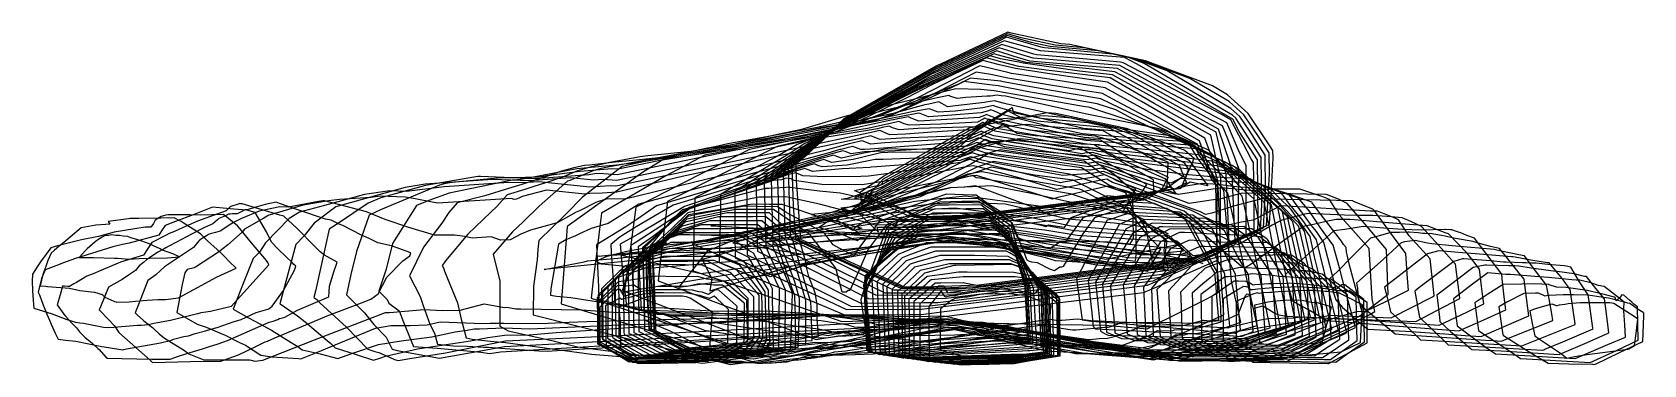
# Model space of a CAD drawing. Extents: x 0 to 174, y 0 to 36.
import ezdxf

# ---------------------------------------------------------------- set-up
doc = ezdxf.new("R2010")
doc.units = 0
doc.layers.get('0').update_dxf_attribs({"color": 1, "linetype": 'CONTINUOUS'})

msp = doc.modelspace()

# ---------------------------------------------------------------- linework, layer by layer
at = {"color": 4}
for points in [[(86.6241, 25.6711, 185.6), (81.1053, 21.027, 185.6), (80.4632, 20.4954, 185.6), (80.5025, 19.1001, 185.6), (80.6632, 13.4447, 185.6), (86.1584, 10.7025, 185.6), (92.0588, 7.81368, 185.6), (96.5477, 7.84521, 185.6), (100.402, 7.87228, 185.6), (113.646, 9.6157, 185.6), (123.852, 10.9421, 185.6), (130.102, 13.4409, 185.6), (132.324, 14.4445, 185.6), (132.389, 15.6744, 185.6), (132.294, 22.182, 185.6), (130.322, 25.2528, 185.6), (129.628, 26.5819, 185.6), (119.321, 32.5169, 185.6), (117.95, 33.2345, 185.6), (110.172, 33.8653, 185.6), (108.877, 33.9684, 185.6), (107.338, 34.4006, 185.6), (104.954, 35.0616, 185.6), (100.423, 32.9428, 185.6), (98.218, 31.927, 185.6), (97.1231, 31.4317, 185.6), (87.8375, 26.318, 185.6)], [(130.302, 26.1901, 188.8), (129.956, 26.7049, 188.8), (129.619, 27.0107, 188.8), (120.085, 32.6169, 188.8), (118.481, 33.2146, 188.8), (116.669, 33.6067, 188.8), (109.307, 34.2963, 188.8), (108.957, 34.3708, 188.8), (106.449, 35.096, 188.8), (105.222, 35.43, 188.8), (104.435, 35.0625, 188.8), (97.2918, 31.6812, 188.8), (90.6498, 27.9267, 188.8), (87.1691, 26.0087, 188.8), (83.4129, 22.7808, 188.8), (81.1005, 20.8334, 188.8), (81.2909, 14.4036, 188.8), (81.3061, 13.89, 188.8), (85.2199, 11.9592, 188.8), (92.9529, 8.15225, 188.8), (93.7117, 8.14858, 188.8), (101, 8.1259, 188.8), (103.753, 8.46464, 188.8), (124.577, 11.1709, 188.8), (127.768, 12.4466, 188.8), (132.643, 14.6489, 188.8), (132.786, 17.3477, 188.8), (132.711, 22.439, 188.8)], [(131.39, 25.4036, 192), (130.399, 26.8759, 192), (129.436, 27.7505, 192), (122.542, 31.8043, 192), (119.06, 33.1026, 192), (115.122, 33.9541, 192), (109.89, 34.4442, 192), (107.872, 34.8742, 192), (105.281, 35.6232, 192), (103.006, 34.5477, 192), (97.4151, 31.9012, 192), (89.6019, 27.4846, 192), (87.4458, 26.2597, 192), (86.5559, 25.3771, 192), (81.6284, 21.1388, 192), (81.8489, 14.4613, 192), (81.8973, 13.7914, 192), (90.407, 9.87839, 192), (93.7803, 8.33292, 192), (94.7127, 8.31346, 192), (100.048, 8.30707, 192), (101.563, 8.36236, 192), (123.938, 11.2259, 192), (124.44, 11.2877, 192), (125.302, 11.3996, 192), (125.434, 11.4524, 192), (132.962, 14.8533, 192), (133.183, 19.0211, 192), (133.129, 22.696, 192)], [(132.478, 24.6171, 195.2), (130.843, 27.047, 195.2), (129.254, 28.4903, 195.2), (125, 30.9916, 195.2), (119.638, 32.9905, 195.2), (113.575, 34.3015, 195.2), (110.473, 34.5921, 195.2), (106.786, 35.3775, 195.2), (105.319, 35.8018, 195.2), (100.539, 33.5416, 195.2), (97.5384, 32.1212, 195.2), (93.3451, 29.7508, 195.2), (87.5362, 26.4509, 195.2), (85.1389, 24.0731, 195.2), (82.0429, 21.4102, 195.2), (82.1815, 17.2147, 195.2), (82.4346, 13.7125, 195.2), (90.5708, 9.97118, 195.2), (94.0005, 8.39301, 195.2), (98.2096, 8.38797, 195.2), (101.889, 8.52231, 195.2), (118.327, 10.6259, 195.2), (125.481, 11.567, 195.2), (128.188, 12.7571, 195.2), (133.28, 15.0578, 195.2), (133.58, 20.6944, 195.2), (133.547, 22.953, 195.2)], [(133.566, 23.8305, 198.4), (131.286, 27.218, 198.4), (129.071, 29.2301, 198.4), (127.457, 30.179, 198.4), (120.216, 32.8784, 198.4), (112.028, 34.6489, 198.4), (111.056, 34.74, 198.4), (105.7, 35.8809, 198.4), (105.357, 35.9803, 198.4), (98.0721, 32.5355, 198.4), (97.6617, 32.3412, 198.4), (97.0882, 32.0171, 198.4), (87.6267, 26.6421, 198.4), (83.7219, 22.7691, 198.4), (82.4575, 21.6816, 198.4), (82.5141, 19.9681, 198.4), (82.9718, 13.6335, 198.4), (86.9791, 11.7909, 198.4), (94.1928, 8.47149, 198.4), (96.3707, 8.46888, 198.4), (102.216, 8.68227, 198.4), (111.004, 9.80703, 198.4), (125.636, 11.7316, 198.4), (131.172, 14.1655, 198.4), (133.599, 15.2622, 198.4), (133.977, 22.3678, 198.4), (133.965, 23.21, 198.4)], [(128.138, 21.0399, 166.4), (127.254, 24.8513, 166.4), (121.156, 28.2702, 166.4), (116.39, 31.036, 166.4), (109.795, 31.8315, 166.4), (106.528, 32.2835, 166.4), (104.601, 32.7815, 166.4), (103.041, 33.208, 166.4), (102.173, 32.8245, 166.4), (94.8428, 29.3686, 166.4), (90.2849, 27.068, 166.4), (83.3602, 23.9138, 166.4), (82.1364, 23.1079, 166.4), (81.0098, 22.4241, 166.4), (74.3437, 18.4516, 166.4), (74.3396, 16.72, 166.4), (74.1738, 11.1172, 166.4), (85.758, 6.28661, 166.4), (87.6983, 5.44769, 166.4), (94.6303, 5.49238, 166.4), (95.9919, 5.50206, 166.4), (107.371, 6.9689, 166.4), (120.434, 8.64447, 166.4), (121.508, 9.14054, 166.4), (124.684, 10.5317, 166.4), (128.256, 12.2153, 166.4), (128.305, 18.1632, 166.4), (128.356, 20.2441, 166.4)], [(84.1862, 24.1252, 169.6), (83.8994, 23.9945, 169.6), (77.5603, 19.8199, 169.6), (75.8729, 18.7957, 169.6), (75.8922, 14.2659, 169.6), (75.9034, 11.6144, 169.6), (85.942, 6.97779, 169.6), (87.9239, 6.01945, 169.6), (94.016, 6.05083, 169.6), (96.0308, 6.06386, 169.6), (108.428, 7.56791, 169.6), (121.031, 9.14151, 169.6), (121.856, 9.5113, 169.6), (122.73, 9.8977, 169.6), (125.825, 11.2674, 169.6), (129.198, 12.712, 169.6), (129.21, 14.3226, 169.6), (128.936, 20.5817, 169.6), (127.889, 24.9976, 169.6), (127.825, 25.1887, 169.6), (127.284, 25.4876, 169.6), (116.65, 31.3729, 169.6), (113.097, 31.7643, 169.6), (106.997, 32.6257, 169.6), (106.713, 32.6931, 169.6), (104.548, 33.122, 169.6), (103.429, 33.4279, 169.6), (98.8513, 31.4066, 169.6), (95.2233, 29.6962, 169.6)], [(129.554, 20.9196, 172.8), (129.343, 21.8112, 172.8), (128.1, 25.5251, 172.8), (117.591, 31.3333, 172.8), (116.911, 31.7097, 172.8), (114.136, 32.0154, 172.8), (107.336, 32.7153, 172.8), (104.204, 33.5467, 172.8), (103.88, 33.6294, 172.8), (100.053, 31.9605, 172.8), (95.6037, 30.0239, 172.8), (95.4815, 29.9598, 172.8), (95.0725, 29.7509, 172.8), (84.4442, 24.3208, 172.8), (80.261, 21.207, 172.8), (77.1464, 19.1381, 172.8), (77.1665, 17.7335, 172.8), (77.2222, 11.9378, 172.8), (80.7099, 10.2433, 172.8), (88.4642, 6.35794, 172.8), (91.3024, 6.37548, 172.8), (96.9321, 6.41596, 172.8), (100.751, 6.88769, 172.8), (103.518, 7.23599, 172.8), (113.212, 8.44355, 172.8), (116.19, 8.83123, 172.8), (121.783, 9.51229, 172.8), (122.906, 9.99697, 172.8), (129.018, 12.659, 172.8), (129.733, 12.9714, 172.8), (129.894, 13.0441, 172.8), (129.882, 13.487, 172.8), (129.639, 18.988, 172.8)], [(107.313, 7.99868, 176), (113.996, 8.82813, 176), (122.308, 9.86758, 176), (125.133, 11.1332, 176), (127.462, 12.1845, 176), (130.248, 13.4294, 176), (130.238, 15.877, 176), (130.285, 21.2582, 176), (129.099, 24.462, 176), (128.507, 25.8655, 176), (127.19, 26.5559, 176), (121.442, 29.7062, 176), (118.703, 31.2004, 176), (117.172, 32.0469, 176), (113.978, 32.3136, 176), (107.708, 32.8407, 176), (106.022, 33.3668, 176), (104.151, 33.9637, 176), (98.6183, 31.5076, 176), (95.9839, 30.361, 176), (89.7606, 27.096, 176), (84.9891, 24.6582, 176), (82.5633, 22.72, 176), (80.6165, 21.2703, 176), (78.1771, 19.4788, 176), (78.2688, 14.508, 176), (78.3115, 12.3169, 176), (88.2352, 7.34301, 176), (89.4802, 6.7189, 176), (96.2333, 6.77357, 176), (97.796, 6.78266, 176), (104.583, 7.66617, 176)], [(79.053, 19.8185, 179.2), (79.0549, 19.7377, 179.2), (79.2145, 12.804, 179.2), (83.3317, 10.7437, 179.2), (90.3807, 7.19141, 179.2), (93.4726, 7.20969, 179.2), (98.6851, 7.24264, 179.2), (103.39, 7.83286, 179.2), (110.47, 8.73463, 179.2), (118.834, 9.78385, 179.2), (122.919, 10.323, 179.2), (125.247, 11.3826, 179.2), (131.081, 13.8672, 179.2), (131.09, 16.0531, 179.2), (131.087, 21.5974, 179.2), (130.309, 23.0746, 179.2), (128.987, 26.2053, 179.2), (122.497, 29.6086, 179.2), (117.432, 32.3846, 179.2), (108.993, 33.1011, 179.2), (108.098, 33.1783, 179.2), (106.748, 33.5874, 179.2), (104.419, 34.3005, 179.2), (102.295, 33.3576, 179.2), (96.3642, 30.6981, 179.2), (93.0032, 28.8964, 179.2), (85.5341, 24.9956, 179.2), (83.9203, 23.6765, 179.2), (79.1984, 19.9333, 179.2), (79.0764, 19.8359, 179.2)], [(117.804, 32.6612, 182.4), (117.693, 32.7223, 182.4), (117.507, 32.7381, 182.4), (115.535, 32.9083, 182.4), (108.488, 33.5202, 182.4), (108.142, 33.6201, 182.4), (104.686, 34.6435, 182.4), (104.012, 34.3329, 182.4), (96.7442, 31.0451, 182.4), (95.2189, 30.2051, 182.4), (91.0685, 27.9926, 182.4), (87.1741, 25.9049, 182.4), (86.0791, 25.333, 182.4), (83.7864, 23.4589, 182.4), (79.7924, 20.1572, 182.4), (79.9501, 14.4108, 182.4), (79.9842, 13.1518, 182.4), (91.0472, 7.59928, 182.4), (91.0828, 7.58184, 182.4), (98.7883, 7.62885, 182.4), (99.6253, 7.63482, 182.4), (110.897, 9.03622, 182.4), (118.549, 10.0349, 182.4), (123.27, 10.6659, 182.4), (125.68, 11.7147, 182.4), (130.598, 13.6908, 182.4), (131.947, 14.2315, 182.4), (131.929, 18.3173, 182.4), (131.876, 21.925, 182.4), (131.628, 22.3108, 182.4), (129.436, 26.5146, 182.4), (128.396, 27.1131, 182.4), (119.659, 31.6887, 182.4)], [(127.311, 20.1817, 156.8), (126.571, 22.023, 156.8), (125.827, 23.8881, 156.8), (116.608, 28.786, 156.8), (115.586, 29.3529, 156.8), (114.884, 29.4605, 156.8), (113.484, 29.6915, 156.8), (105.365, 31.0319, 156.8), (103.503, 31.4256, 156.8), (101.929, 31.6547, 156.8), (97.8646, 29.5613, 156.8), (93.6179, 27.4259, 156.8), (91.0709, 26.4617, 156.8), (86.2858, 25.3456, 156.8), (82.5698, 24.375, 156.8), (77.456, 23.3061, 156.8), (72.2444, 20.6962, 156.8), (65.1736, 17.0861, 156.8), (64.3117, 10.6114, 156.8), (64.1141, 9.28035, 156.8), (63.9605, 8.01259, 156.8), (80.75, 1.54402, 156.8), (81.6231, 1.22821, 156.8), (82.475, 1.42864, 156.8), (84.0639, 1.7939, 156.8), (94.3194, 4.20702, 156.8), (97.6537, 4.92143, 156.8), (109.525, 3.22964, 156.8), (120.531, 1.82076, 156.8), (122.869, 2.90858, 156.8), (128.671, 5.46509, 156.8), (128.429, 9.01569, 156.8), (128.345, 12.3364, 156.8), (128.04, 19.2409, 156.8)], [(86.0272, 24.944, 160), (80.4574, 23.6449, 160), (76.3589, 21.5796, 160), (74.2732, 20.5376, 160), (69.4879, 18.139, 160), (68.6078, 17.7132, 160), (68.0264, 12.9425, 160), (67.6081, 9.1424, 160), (70.5119, 8.04493, 160), (77.6513, 5.3928, 160), (84.6727, 2.77512, 160), (85.5014, 2.92502, 160), (87.4916, 3.2078, 160), (93.1151, 4.0976, 160), (97.4916, 4.68997, 160), (108.661, 4.45716, 160), (115.847, 4.33667, 160), (120.385, 3.95852, 160), (121.757, 4.65318, 160), (122.593, 5.06452, 160), (126.831, 7.19506, 160), (127.633, 7.62295, 160), (128.007, 7.8162, 160), (128.018, 7.99409, 160), (128.026, 8.35294, 160), (127.924, 13.8896, 160), (127.787, 19.5728, 160), (126.918, 21.8147, 160), (126.053, 24.2462, 160), (120.671, 27.3143, 160), (115.851, 29.9865, 160), (107.019, 31.342, 160), (105.757, 31.533, 160), (105.366, 31.6324, 160), (102.324, 32.3665, 160), (97.2161, 29.7367, 160), (94.0318, 28.0921, 160), (88.9102, 26.0354, 160)], [(126.626, 24.5445, 163.2), (119.793, 28.5051, 163.2), (116.123, 30.5935, 163.2), (109.645, 31.504, 163.2), (106.162, 32.0449, 163.2), (104.448, 32.4706, 163.2), (102.662, 32.9083, 163.2), (97.0831, 30.2498, 163.2), (94.4502, 28.8936, 163.2), (89.3531, 26.4082, 163.2), (82.6108, 23.8603, 163.2), (80.5401, 22.6191, 163.2), (79.5847, 22.1179, 163.2), (77.1363, 20.8576, 163.2), (71.5677, 18.0894, 163.2), (71.5006, 16.071, 163.2), (71.3663, 10.2186, 163.2), (84.3457, 5.82067, 163.2), (87.443, 4.72563, 163.2), (89.7252, 4.81501, 163.2), (96.652, 5.06956, 163.2), (102.531, 5.79409, 163.2), (120.002, 7.8626, 163.2), (121.36, 8.44631, 163.2), (128.071, 11.397, 163.2), (128.07, 11.4125, 163.2), (127.939, 13.145, 163.2), (127.918, 15.608, 163.2), (128.023, 19.9081, 163.2), (127.213, 22.8674, 163.2)], [(114.058, 27.8697, 147.2), (113.701, 27.9249, 147.2), (103.866, 29.6441, 147.2), (102.428, 29.7874, 147.2), (99.7286, 29.8549, 147.2), (87.7534, 26.8819, 147.2), (83.0727, 25.4765, 147.2), (81.393, 25.1063, 147.2), (80.9762, 25.0249, 147.2), (73.0282, 23.2398, 147.2), (71.9145, 23.0484, 147.2), (70.3453, 22.8477, 147.2), (66.0125, 21.9683, 147.2), (63.7026, 21.4842, 147.2), (59.4475, 18.1539, 147.2), (57.6699, 16.376, 147.2), (54.7254, 13.4932, 147.2), (54.6264, 12.514, 147.2), (54.5251, 11.4096, 147.2), (54.1522, 8.55117, 147.2), (54.088, 5.44903, 147.2), (73.2585, 0.616503, 147.2), (75.4126, 0.089874, 147.2), (77.7353, 0.429844, 147.2), (87.55, 1.92011, 147.2), (99.3206, 3.90078, 147.2), (101.787, 3.51163, 147.2), (102.692, 3.3688, 147.2), (115.227, 1.39082, 147.2), (116.721, 1.16639, 147.2), (117.648, 1.10425, 147.2), (118.302, 1.00554, 147.2), (118.656, 0.954338, 147.2), (121.085, 0.592051, 147.2), (132.093, 3.60752, 147.2), (133.667, 4.04904, 147.2), (133.274, 5.99286, 147.2), (131.93, 12.4734, 147.2), (131.496, 14.4594, 147.2), (130.657, 18.2713, 147.2), (127.776, 21.2123, 147.2), (125.433, 23.5588, 147.2), (122.189, 25.217, 147.2), (122.179, 25.2223, 147.2), (121.607, 25.41, 147.2), (114.304, 27.8157, 147.2), (114.213, 27.8342, 147.2)], [(68.2219, 22.2731, 150.4), (65.8929, 20.8314, 150.4), (57.7658, 14.9883, 150.4), (57.7608, 14.9439, 150.4), (57.1238, 6.63514, 150.4), (59.9814, 5.76673, 150.4), (78.1105, 0.300655, 150.4), (85.0501, 1.52675, 150.4), (92.6326, 2.92865, 150.4), (96.1546, 3.57793, 150.4), (98.8614, 4.11979, 150.4), (103.375, 3.41421, 150.4), (111.124, 2.27966, 150.4), (120.708, 0.749551, 150.4), (127.257, 2.82603, 150.4), (132.254, 4.299, 150.4), (131.832, 6.22936, 150.4), (129.113, 18.5943, 150.4), (128.507, 19.2127, 150.4), (127.418, 20.3033, 150.4), (125.901, 22.2982, 150.4), (125.073, 23.684, 150.4), (118.876, 26.606, 150.4), (117.024, 27.5925, 150.4), (114.984, 28.262, 150.4), (107.39, 29.5783, 150.4), (104.307, 30.1793, 150.4), (103.676, 30.2722, 150.4), (100.577, 30.6405, 150.4), (100.007, 30.3744, 150.4), (97.5218, 29.3989, 150.4), (91.8587, 27.0854, 150.4), (89.2515, 26.3607, 150.4), (85.325, 25.7035, 150.4), (78.4834, 24.1957, 150.4), (75.9629, 23.7033, 150.4), (72.3557, 22.8931, 150.4), (70.2781, 22.536, 150.4)], [(72.6286, 22.7096, 153.6), (68.4358, 20.4806, 153.6), (61.4937, 16.4232, 153.6), (61.2806, 14.7069, 153.6), (61.0162, 12.5935, 153.6), (60.6301, 9.52682, 153.6), (60.3684, 7.26146, 153.6), (78.4104, 1.29311, 153.6), (80.2302, 0.695194, 153.6), (81.9007, 1.03476, 153.6), (85.0794, 1.69879, 153.6), (95.4263, 3.82622, 153.6), (98.437, 4.49449, 153.6), (101.793, 3.98617, 153.6), (107.311, 3.17225, 153.6), (120.599, 1.10215, 153.6), (123.866, 2.34857, 153.6), (130.516, 4.65295, 153.6), (129.511, 9.09974, 153.6), (128.66, 18.9155, 153.6), (127.996, 19.7892, 153.6), (127.2, 21.1218, 153.6), (125.958, 22.7231, 153.6), (125.558, 23.7198, 153.6), (122.616, 25.2901, 153.6), (115.381, 28.7805, 153.6), (109.837, 29.7039, 153.6), (104.862, 30.6377, 153.6), (104.583, 30.6785, 153.6), (101.321, 31.0135, 153.6), (100.063, 30.3804, 153.6), (97.1, 28.9701, 153.6), (92.5708, 26.9009, 153.6), (90.0095, 26.2319, 153.6), (88.4148, 25.8986, 153.6), (84.5391, 25.1186, 153.6), (79.1734, 23.9866, 153.6), (77.4436, 23.6971, 153.6), (75.5738, 23.285, 153.6)], [(67.9908, 22.4542, 137.6), (65.2147, 22.1715, 137.6), (62.6429, 21.8953, 137.6), (60.1802, 21.6192, 137.6), (59.6398, 21.5707, 137.6), (58.4876, 21.3502, 137.6), (57.1476, 20.9691, 137.6), (56.8545, 20.8494, 137.6), (56.539, 20.7414, 137.6), (56.1951, 20.6276, 137.6), (52.8685, 19.5362, 137.6), (51.4331, 19.109, 137.6), (48.8704, 18.2924, 137.6), (45.883, 17.5584, 137.6), (44.9933, 16.4901, 137.6), (44.2307, 15.3636, 137.6), (42.2586, 12.7758, 137.6), (40.7517, 9.68304, 137.6), (41.9166, 7.44679, 137.6), (42.2438, 6.46553, 137.6), (42.9439, 4.4476, 137.6), (43.4373, 3.4601, 137.6), (43.7628, 2.28973, 137.6), (44.7567, 2.16676, 137.6), (45.5105, 2.12182, 137.6), (47.021, 2.08318, 137.6), (48.7603, 1.97804, 137.6), (49.2673, 1.96375, 137.6), (50.5957, 1.84675, 137.6), (54.7209, 1.58395, 137.6), (55.6202, 1.52801, 137.6), (58.3476, 1.69347, 137.6), (61.5628, 1.90122, 137.6), (95.5298, 4.08457, 137.6), (99.0675, 4.302, 137.6), (99.3499, 4.32259, 137.6), (99.6067, 4.34455, 137.6), (99.9226, 4.27019, 137.6), (100.529, 4.12652, 137.6), (110.34, 1.78402, 137.6), (112.656, 1.29308, 137.6), (120.495, 1.19708, 137.6), (123.586, 1.15603, 137.6), (126.243, 1.12075, 137.6), (135.269, 4.21424, 137.6), (136.418, 4.61418, 137.6), (136.287, 5.25297, 137.6), (133.805, 17.2919, 137.6), (132.025, 18.8644, 137.6), (130.501, 20.2226, 137.6), (128.389, 22.12, 137.6), (125.67, 23.502, 137.6), (123.818, 24.4237, 137.6), (117.933, 25.2189, 137.6), (113.507, 25.5732, 137.6), (107.453, 27.0296, 137.6), (104.854, 27.6936, 137.6), (104.016, 27.9656, 137.6), (103.755, 28.0786, 137.6), (103.463, 28.004, 137.6), (102.655, 27.8224, 137.6), (99.6696, 27.4678, 137.6), (97.8286, 27.3438, 137.6), (97.2687, 27.5701, 137.6), (96.8385, 27.7224, 137.6), (95.5991, 27.4951, 137.6), (95.4134, 27.46, 137.6), (95.1484, 27.4012, 137.6), (91.7272, 26.6706, 137.6), (88.4153, 26.0106, 137.6), (82.903, 25.0037, 137.6), (80.0415, 24.3804, 137.6)], [(71.1432, 23.0973, 140.8), (66.4927, 22.6237, 140.8), (65.6734, 22.5357, 140.8), (62.1925, 21.878, 140.8), (60.4055, 21.4273, 140.8), (58.9046, 21.0005, 140.8), (57.4536, 20.408, 140.8), (55.8918, 19.8735, 140.8), (54.1896, 19.3102, 140.8), (53.2216, 18.9927, 140.8), (51.3081, 18.4232, 140.8), (50.2241, 17.2086, 140.8), (49.5267, 16.5496, 140.8), (47.0547, 14.1777, 140.8), (44.6524, 11.276, 140.8), (44.4843, 11.0742, 140.8), (44.2885, 10.785, 140.8), (44.4187, 10.5245, 140.8), (44.4504, 10.4104, 140.8), (44.5226, 10.1558, 140.8), (45.9454, 6.73591, 140.8), (46.3388, 4.97063, 140.8), (46.875, 2.96649, 140.8), (47.5135, 2.81002, 140.8), (49.4991, 2.628, 140.8), (50.2381, 2.53915, 140.8), (51.1079, 2.45374, 140.8), (60.4073, 1.22343, 140.8), (66.6731, 0.703708, 140.8), (77.9899, 1.62673, 140.8), (89.6331, 2.87527, 140.8), (99.6038, 3.99282, 140.8), (102.371, 3.27372, 140.8), (107.28, 2.10079, 140.8), (109.44, 1.57934, 140.8), (115.244, 1.23034, 140.8), (117.218, 1.09936, 140.8), (118.05, 1.05093, 140.8), (124.605, 0.800818, 140.8), (130.497, 2.60668, 140.8), (135.698, 4.29036, 140.8), (134.255, 11.55, 140.8), (133.589, 14.8374, 140.8), (133.013, 17.6201, 140.8), (128.386, 21.7687, 140.8), (127.727, 22.5416, 140.8), (124.327, 24.247, 140.8), (123.355, 24.7049, 140.8), (117.673, 25.5342, 140.8), (113.608, 26.3582, 140.8), (105.29, 28.2105, 140.8), (105.018, 28.2696, 140.8), (104.828, 28.3147, 140.8), (103.907, 28.563, 140.8), (102.985, 28.4143, 140.8), (102.841, 28.3816, 140.8), (99.6954, 28.0118, 140.8), (98.8568, 27.9166, 140.8), (98.7822, 27.9647, 140.8), (97.889, 28.4747, 140.8), (96.8262, 28.2268, 140.8), (96.4056, 28.1303, 140.8), (92.9565, 27.2039, 140.8), (90.4447, 26.6466, 140.8), (88.2446, 26.1767, 140.8), (86.1147, 25.7523, 140.8), (77.9706, 24.2646, 140.8), (76.6606, 23.9792, 140.8)], [(75.1315, 23.9078, 144), (73.7008, 23.5865, 144), (73.5509, 23.5607, 144), (73.3397, 23.5337, 144), (72.7566, 23.4154, 144), (70.8954, 23.0253, 144), (63.3508, 21.6254, 144), (61.7574, 21.3244, 144), (61.1618, 21.1741, 144), (60.6615, 21.0319, 144), (58.0527, 19.9666, 144), (57.812, 19.8842, 144), (54.7496, 17.1917, 144), (53.0367, 15.5043, 144), (51.8884, 14.4362, 144), (49.7894, 11.999, 144), (50.5105, 9.09498, 144), (50.4919, 4.24529, 144), (51.1447, 3.86598, 144), (51.4082, 3.72423, 144), (56.1342, 2.67411, 144), (58.8897, 1.99231, 144), (72.4017, 0.232794, 144), (90.5846, 2.62179, 144), (99.597, 3.88081, 144), (102.28, 3.27784, 144), (103.179, 3.12551, 144), (103.827, 2.9748, 144), (106.575, 2.55792, 144), (113.794, 1.27087, 144), (122.662, 0.597781, 144), (124.751, 1.18265, 144), (134.794, 4.10132, 144), (134.268, 6.6994, 144), (131.94, 17.9464, 144), (130.29, 19.426, 144), (127.174, 23.0814, 144), (127.046, 23.2119, 144), (127.003, 23.2552, 144), (126.943, 23.2859, 144), (122.814, 25.1436, 144), (121.531, 25.5661, 144), (113.714, 27.1489, 144), (110.014, 27.9958, 144), (105.11, 29.0784, 144), (104.618, 29.1246, 144), (104.2, 29.1844, 144), (103.471, 29.0736, 144), (103.1, 29.0575, 144), (100.814, 28.9287, 144), (99.8788, 28.8161, 144), (99.0753, 29.0641, 144), (98.9699, 29.1303, 144), (97.7341, 28.8995, 144), (97.3909, 28.8341, 144), (91.4453, 27.3857, 144), (88.6164, 26.612, 144), (86.8589, 26.1399, 144), (85.7411, 25.8919, 144), (84.762, 25.6828, 144), (83.8142, 25.4939, 144)], [(135.419, 16.2674, 124.8), (134.887, 16.7424, 124.8), (133.636, 17.9266, 124.8), (130.988, 20.567, 124.8), (129.142, 21.4352, 124.8), (126.549, 22.647, 124.8), (122.507, 23.0862, 124.8), (113.904, 23.8785, 124.8), (113.617, 23.9087, 124.8), (111.877, 24.2405, 124.8), (104.144, 25.5871, 124.8), (102.752, 26.2076, 124.8), (102.686, 26.235, 124.8), (102.64, 26.2153, 124.8), (101.873, 25.7726, 124.8), (95.6444, 25.5794, 124.8), (93.6341, 25.4496, 124.8), (92.9151, 25.66, 124.8), (92.5556, 25.8265, 124.8), (91.7988, 25.6743, 124.8), (91.2862, 25.5535, 124.8), (84.3045, 24.3777, 124.8), (63.1005, 19.9668, 124.8), (61.6617, 20.0686, 124.8), (60.6476, 19.9996, 124.8), (58.1418, 20.2659, 124.8), (53.6805, 19.9254, 124.8), (49.7172, 20.0826, 124.8), (42.4514, 19.578, 124.8), (40.299, 19.2085, 124.8), (38.0838, 18.5947, 124.8), (32.8041, 17.1225, 124.8), (30.4584, 15.3441, 124.8), (29.356, 13.9574, 124.8), (28.4982, 13.0583, 124.8), (26.7958, 6.80121, 124.8), (26.755, 6.65972, 124.8), (26.8001, 6.63358, 124.8), (28.676, 5.32976, 124.8), (29.4822, 4.71374, 124.8), (31.8503, 2.67054, 124.8), (32.2586, 2.34681, 124.8), (32.7402, 1.88198, 124.8), (35.0031, 1.1676, 124.8), (36.8802, 0.574544, 124.8), (37.5498, 0.789082, 124.8), (38.147, 0.99334, 124.8), (41.617, 1.79305, 124.8), (47.3466, 2.65928, 124.8), (49.2276, 2.9992, 124.8), (49.7426, 3.07996, 124.8), (51.0232, 3.24967, 124.8), (53.6589, 3.3083, 124.8), (54.5473, 3.36052, 124.8), (56.5937, 3.52894, 124.8), (72.4051, 4.63028, 124.8), (87.2206, 5.49529, 124.8), (91.2236, 5.34655, 124.8), (95.12, 5.26727, 124.8), (96.7902, 5.30583, 124.8), (98.4025, 5.34319, 124.8), (98.9927, 5.24895, 124.8), (100.545, 4.84571, 124.8), (104.8, 4.11028, 124.8), (106.544, 3.86717, 124.8), (111.143, 3.16425, 124.8), (113.957, 2.69929, 124.8), (117.204, 2.14165, 124.8), (120.202, 1.64066, 124.8), (126.327, 1.67379, 124.8), (130.732, 1.63034, 124.8), (135.23, 3.5453, 124.8), (138.59, 4.9816, 124.8), (137.566, 9.28711, 124.8), (136.128, 15.4902, 124.8)], [(61.2285, 20.7148, 128), (60.7531, 20.6727, 128), (60.1002, 20.5905, 128), (54.3592, 20.1523, 128), (48.4254, 20.3877, 128), (48.1633, 20.3808, 128), (47.9246, 20.3587, 128), (42.4641, 19.4213, 128), (37.6666, 18.092, 128), (36.7965, 17.7262, 128), (36.3063, 17.5013, 128), (32.8562, 15.1995, 128), (32.0989, 14.694, 128), (30.6118, 8.00612, 128), (30.4422, 7.33029, 128), (30.7412, 7.09323, 128), (31.0824, 6.76399, 128), (33.9406, 4.12859, 128), (36.2631, 1.73118, 128), (37.0271, 1.49857, 128), (37.4427, 1.37913, 128), (38.5845, 0.873875, 128), (39.152, 0.644958, 128), (39.5301, 0.521003, 128), (40.7815, 0.747666, 128), (44.6493, 1.34799, 128), (51.1363, 2.63399, 128), (61.1958, 3.12263, 128), (73.4674, 3.73915, 128), (98.2152, 5.04589, 128), (98.9414, 5.02539, 128), (99.4052, 5.0027, 128), (99.7626, 4.90987, 128), (115.436, 2.20066, 128), (119.235, 1.67111, 128), (122.929, 1.6726, 128), (129.87, 1.66373, 128), (132.309, 2.70876, 128), (138.037, 5.21704, 128), (137.491, 7.50568, 128), (135.532, 16.0552, 128), (132.572, 19.0094, 128), (130.319, 21.1976, 128), (129.446, 21.606, 128), (125.765, 23.3566, 128), (125.744, 23.3661, 128), (125.742, 23.3674, 128), (125.712, 23.3696, 128), (113.771, 24.2692, 128), (111.298, 24.7021, 128), (104.319, 26.0941, 128), (103.199, 26.554, 128), (102.871, 26.7026, 128), (102.674, 26.5849, 128), (102.057, 26.2775, 128), (98.1156, 26.0428, 128), (94.6811, 25.9311, 128), (94.1484, 26.0896, 128), (93.5693, 26.3206, 128), (92.8326, 26.1608, 128), (92.3143, 26.0479, 128), (90.1845, 25.584, 128), (84.9307, 24.7442, 128), (75.9747, 23.236, 128), (63.1884, 20.5762, 128)], [(62.6067, 21.2328, 131.2), (59.169, 20.9283, 131.2), (55.535, 20.471, 131.2), (54.7832, 20.3324, 131.2), (50.2618, 20.2136, 131.2), (45.3574, 19.759, 131.2), (44.6292, 19.634, 131.2), (43.9893, 19.4567, 131.2), (37.6275, 16.7822, 131.2), (36.4101, 16.2236, 131.2), (35.0314, 12.2896, 131.2), (34.4128, 9.79974, 131.2), (33.9662, 7.61705, 131.2), (35.887, 5.67219, 131.2), (36.905, 4.40717, 131.2), (38.2478, 3.03757, 131.2), (38.8934, 1.76119, 131.2), (39.4071, 1.59315, 131.2), (44.0069, 0.790187, 131.2), (47.2181, 1.33846, 131.2), (51.0001, 2.0221, 131.2), (76.1583, 3.35898, 131.2), (94.171, 4.27548, 131.2), (99.6195, 4.53865, 131.2), (113.564, 2.18045, 131.2), (117.608, 1.49542, 131.2), (125.002, 1.39843, 131.2), (128.729, 1.34093, 131.2), (134.54, 3.69487, 131.2), (137.458, 4.85239, 131.2), (135.875, 12.273, 131.2), (134.986, 16.6327, 131.2), (132.189, 19.3084, 131.2), (129.668, 21.5399, 131.2), (128.464, 22.0962, 131.2), (124.928, 23.7852, 131.2), (121.158, 24.0718, 131.2), (113.593, 24.6183, 131.2), (110.866, 25.1597, 131.2), (104.526, 26.5343, 131.2), (103.379, 26.9543, 131.2), (103.035, 27.0946, 131.2), (102.832, 26.9963, 131.2), (102.269, 26.7523, 131.2), (99.3649, 26.5923, 131.2), (95.7378, 26.3656, 131.2), (94.9255, 26.6967, 131.2), (94.6146, 26.8265, 131.2), (93.4638, 26.6125, 131.2), (93.3327, 26.5904, 131.2), (93.0163, 26.5273, 131.2), (92.7676, 26.4819, 131.2), (86.8035, 25.1828, 131.2), (70.7049, 22.6095, 131.2), (67.645, 22.0942, 131.2), (63.2763, 21.1855, 131.2)], [(64.8383, 21.8111, 134.4), (63.9367, 21.7192, 134.4), (63.1014, 21.6295, 134.4), (62.3016, 21.5398, 134.4), (58.8327, 21.2289, 134.4), (57.7087, 21.0138, 134.4), (53.3993, 20.1796, 134.4), (52.729, 20.056, 134.4), (52.3604, 20.0463, 134.4), (51.8265, 19.9968, 134.4), (45.0289, 18.5785, 134.4), (42.8361, 17.8162, 134.4), (41.5246, 17.2605, 134.4), (38.9175, 13.1419, 134.4), (38.222, 10.3947, 134.4), (37.4313, 8.01688, 134.4), (38.3298, 7.10041, 134.4), (38.5242, 6.71601, 134.4), (39.622, 5.87733, 134.4), (40.0927, 4.65767, 134.4), (41.1986, 2.04054, 134.4), (43.7417, 1.86424, 134.4), (47.3666, 1.52864, 134.4), (48.4698, 1.43617, 134.4), (49.4381, 1.26714, 134.4), (50.5648, 1.45952, 134.4), (91.0854, 3.90453, 134.4), (99.6143, 4.35041, 134.4), (112.013, 1.99528, 134.4), (114.243, 1.57169, 134.4), (115.382, 1.3816, 134.4), (126.253, 1.2094, 134.4), (126.883, 1.19957, 134.4), (127.248, 1.19424, 134.4), (127.918, 1.43763, 134.4), (136.972, 4.70617, 134.4), (134.528, 16.9097, 134.4), (134.522, 16.9395, 134.4), (134.517, 16.9631, 134.4), (130.449, 20.5559, 134.4), (129.032, 21.8197, 134.4), (126.993, 22.7926, 134.4), (124.301, 24.1631, 134.4), (119.89, 24.4817, 134.4), (113.401, 24.9908, 134.4), (110.243, 25.6734, 134.4), (104.697, 27.0902, 134.4), (103.905, 27.4349, 134.4), (103.499, 27.5845, 134.4), (103.277, 27.4897, 134.4), (102.465, 27.2782, 134.4), (98.8446, 26.9944, 134.4), (96.7888, 26.8271, 134.4), (95.8903, 27.1876, 134.4), (95.7531, 27.2359, 134.4), (95.2127, 27.1397, 134.4), (94.3784, 26.9988, 134.4), (90.7158, 26.269, 134.4), (87.8353, 25.7428, 134.4), (83.4225, 24.7816, 134.4)], [(114.829, 24.7666, 182.4), (107.705, 25.3855, 182.4), (105.826, 25.7828, 182.4), (103.296, 26.5903, 182.4), (100.217, 23.6473, 182.4), (99.0898, 23.0077, 182.4), (94.921, 20.7853, 182.4), (91.0183, 18.6932, 182.4), (90.863, 18.7072, 182.4), (88.9807, 17.1497, 182.4), (87.3163, 16.9671, 182.4), (91.6507, 15.7577, 182.4), (98.7377, 15.801, 182.4), (98.6818, 15.7525, 182.4), (109.869, 17.1436, 182.4), (117.482, 18.1372, 182.4), (121.396, 18.6204, 182.4), (122.562, 19.2688, 182.4), (122.656, 21.9517, 182.4), (115.867, 24.4494, 182.4)], [(124.629, 19.7271, 188.8), (123.28, 18.9925, 188.8), (102.738, 16.3278, 188.8), (100.751, 16.0504, 188.8), (94.7434, 16.0732, 188.8), (88.7862, 18.8866, 188.8), (91.7636, 19.5472, 188.8), (94.5257, 21.0102, 188.8), (100.936, 24.6402, 188.8), (105.353, 27.5027, 188.8), (106.821, 26.7356, 188.8), (108.525, 26.4065, 188.8), (115.74, 25.7327, 188.8), (116.275, 25.5993, 188.8), (116.227, 25.6905, 188.8), (123.863, 21.6322, 188.8)], [(124.025, 19.101, 192), (123.453, 19.0316, 192), (122.948, 18.9694, 192), (100.616, 16.1113, 192), (99.9928, 16.1134, 192), (96.447, 15.6699, 192), (93.6656, 16.9723, 192), (88.7968, 18.0477, 192), (91.714, 19.5175, 192), (91.8875, 19.84, 192), (93.4466, 20.6905, 192), (101.054, 24.9948, 192), (105.803, 27.8342, 192), (105.937, 27.3112, 192), (108.907, 26.6998, 192), (113.992, 26.2298, 192), (116.887, 25.6044, 192), (118.964, 24.8662, 192), (124.4, 21.8812, 192), (124.854, 21.1351, 192)], [(126.924, 19.376, 195.2), (125.049, 19.7713, 195.2), (123.858, 19.0782, 195.2), (117.343, 18.2473, 195.2), (101.04, 16.1598, 195.2), (98.0836, 16.0715, 195.2), (95.5601, 15.9177, 195.2), (93.7818, 16.9528, 195.2), (89.0994, 18.3674, 195.2), (90.3345, 18.4111, 195.2), (91.9086, 20.1315, 195.2), (97.1349, 23.0658, 195.2), (101.121, 25.3227, 195.2), (103.825, 26.595, 195.2), (109.27, 27.0022, 195.2), (112.252, 26.7316, 195.2), (117.499, 25.6094, 195.2), (121.742, 24.0315, 195.2), (124.954, 22.1212, 195.2), (124.937, 22.1303, 195.2)], [(124.038, 19.1237, 198.4), (110.028, 17.3064, 198.4), (101.527, 16.2135, 198.4), (96.1721, 16.0289, 198.4), (96.7148, 15.6013, 198.4), (90.1397, 18.6614, 198.4), (89.6095, 17.2579, 198.4), (89.402, 18.687, 198.4), (91.9297, 20.4229, 198.4), (100.823, 25.4409, 198.4), (101.187, 25.6506, 198.4), (101.305, 25.6988, 198.4), (109.61, 27.3167, 198.4), (110.522, 27.2377, 198.4), (118.111, 25.6144, 198.4), (124.469, 23.2267, 198.4), (125.474, 22.3793, 198.4)], [(60.8866, 17.5859, 115.2), (59.1062, 16.6931, 115.2), (58.7493, 16.543, 115.2), (58.169, 16.2181, 115.2), (56.7023, 15.3837, 115.2), (53.8185, 14.6117, 115.2), (52.784, 14.1529, 115.2), (51.6177, 13.5573, 115.2), (50.5872, 13.5093, 115.2), (49.5847, 13.8796, 115.2), (47.5181, 13.7488, 115.2), (46.739, 13.9005, 115.2), (45.6272, 14.0582, 115.2), (44.8644, 14.0585, 115.2), (43.4568, 14.066, 115.2), (40.6805, 14.8782, 115.2), (38.1129, 15.737, 115.2), (36.0971, 16.5967, 115.2), (31.5665, 17.7792, 115.2), (31.3911, 17.7584, 115.2), (30.9437, 17.6846, 115.2), (27.6762, 17.0745, 115.2), (26.7657, 17.1358, 115.2), (24.5106, 16.6502, 115.2), (22.6231, 15.8635, 115.2), (21.7606, 15.4139, 115.2), (21.1933, 15.0631, 115.2), (20.6934, 14.7498, 115.2), (20.3084, 14.4807, 115.2), (19.8034, 14.3621, 115.2), (19.2357, 14.2214, 115.2), (19.0672, 14.1245, 115.2), (18.8426, 13.9954, 115.2), (18.1959, 13.6072, 115.2), (18.1649, 13.5708, 115.2), (18.1374, 13.5415, 115.2), (17.8713, 13.2569, 115.2), (17.4253, 12.7333, 115.2), (14.3146, 10.6221, 115.2), (13.3653, 9.78566, 115.2), (12.4999, 9.15726, 115.2), (11.4115, 6.38006, 115.2), (11.1317, 5.6533, 115.2), (11.3485, 5.44564, 115.2), (12.0542, 4.84175, 115.2), (12.3897, 4.5675, 115.2), (13.018, 4.08073, 115.2), (13.2296, 3.87585, 115.2), (13.7382, 3.41253, 115.2), (14.3026, 2.94673, 115.2), (16.4728, 1.58567, 115.2), (16.9429, 1.24115, 115.2), (18.5477, 0.611997, 115.2), (22.236, 0.602504, 115.2), (23.3727, 0.58683, 115.2), (23.4917, 0.580714, 115.2), (23.6767, 0.542738, 115.2), (24.0704, 0.461633, 115.2), (24.9167, 0.560885, 115.2), (30.4848, 2.76955, 115.2), (38.1565, 5.69799, 115.2), (38.474, 5.71179, 115.2), (38.5983, 5.7112, 115.2), (42.3519, 6.04545, 115.2), (44.3426, 5.92046, 115.2), (46.2122, 5.95945, 115.2), (48.802, 6.64914, 115.2), (51.006, 6.25222, 115.2), (51.2525, 6.26791, 115.2), (52.2342, 6.09779, 115.2), (52.7881, 6.1192, 115.2), (59.3457, 5.98493, 115.2), (62.7679, 5.74432, 115.2), (80.5392, 5.54559, 115.2), (82.2789, 5.53851, 115.2), (82.8813, 5.53631, 115.2), (84.2238, 5.59481, 115.2), (93.4404, 5.07195, 115.2), (95.7788, 4.8697, 115.2), (98.3579, 4.53327, 115.2), (103.598, 4.38652, 115.2), (104.692, 4.33246, 115.2), (110.412, 3.06716, 115.2), (113.894, 2.37599, 115.2), (122.451, 0.761479, 115.2), (126.272, 0.717859, 115.2), (130.129, 0.777793, 115.2), (133.581, 0.845946, 115.2), (138.002, 2.85352, 115.2), (140.34, 3.92255, 115.2), (139.715, 6.49735, 115.2), (138.767, 10.4127, 115.2), (138.468, 11.71, 115.2), (137.974, 13.9284, 115.2), (135.954, 16.8307, 115.2), (134.527, 18.1896, 115.2), (133.726, 19.0209, 115.2), (130.565, 20.3083, 115.2), (128.983, 20.9866, 115.2), (122.386, 21.8673, 115.2), (115.576, 22.6677, 115.2), (115.265, 22.7676, 115.2), (114.507, 22.9857, 115.2), (113.665, 22.9033, 115.2), (113.381, 22.8595, 115.2), (111.215, 23.2162, 115.2), (103.654, 24.4633, 115.2), (102.418, 24.9197, 115.2), (102.347, 24.9449, 115.2), (101.452, 24.5871, 115.2), (101.364, 24.5514, 115.2), (92.0635, 24.0171, 115.2), (90.515, 23.8993, 115.2), (89.7167, 24.2187, 115.2), (89.597, 24.2643, 115.2), (88.4087, 23.9599, 115.2), (88.2336, 23.9141, 115.2), (85.455, 23.1603, 115.2), (81.7493, 22.254, 115.2), (64.0338, 17.9314, 115.2), (62.0866, 17.9756, 115.2), (61.0488, 17.6578, 115.2)], [(136.379, 15.7365, 118.4), (134.983, 17.185, 118.4), (133.429, 18.8895, 118.4), (132.694, 19.5458, 118.4), (129.843, 20.7618, 118.4), (128.172, 21.5273, 118.4), (122.181, 22.2516, 118.4), (115.115, 23.1068, 118.4), (114.899, 23.1691, 118.4), (114.316, 23.2782, 118.4), (113.685, 23.2738, 118.4), (113.455, 23.2524, 118.4), (109.009, 23.9553, 118.4), (103.851, 24.8009, 118.4), (102.74, 25.1918, 118.4), (102.51, 25.2924, 118.4), (101.709, 24.9443, 118.4), (101.577, 24.8864, 118.4), (100.833, 24.8334, 118.4), (98.5679, 24.7216, 118.4), (93.8657, 24.5223, 118.4), (91.5603, 24.3889, 118.4), (91.3527, 24.4726, 118.4), (90.5512, 24.793, 118.4), (89.6707, 24.5858, 118.4), (89.2477, 24.4774, 118.4), (70.2078, 20.3962, 118.4), (63.1382, 18.697, 118.4), (61.5664, 18.5923, 118.4), (60.2183, 18.5513, 118.4), (59.6937, 18.4858, 118.4), (55.5291, 18.9252, 118.4), (52.9087, 18.2237, 118.4), (52.6301, 18.1002, 118.4), (52.316, 17.9397, 118.4), (52.0384, 17.9268, 118.4), (51.7684, 18.0265, 118.4), (43.7838, 17.5214, 118.4), (40.7734, 18.1075, 118.4), (40.2995, 18.1747, 118.4), (37.588, 18.2709, 118.4), (36.5959, 18.1335, 118.4), (33.1868, 17.9054, 118.4), (32.0268, 17.7677, 118.4), (29.2918, 17.3162, 118.4), (26.4647, 16.4705, 118.4), (25.5672, 16.2247, 118.4), (25.0133, 15.8885, 118.4), (22.9519, 14.6921, 118.4), (22.7063, 14.3928, 118.4), (21.1524, 13.0206, 118.4), (20.1309, 12.2201, 118.4), (17.638, 10.6154, 118.4), (17.5472, 10.5769, 118.4), (17.4918, 10.5278, 118.4), (16.7507, 10.3458, 118.4), (16.486, 9.99673, 118.4), (16.2018, 8.72456, 118.4), (15.6251, 5.71014, 118.4), (17.8478, 4.45051, 118.4), (18.7951, 4.12046, 118.4), (20.4367, 3.44566, 118.4), (20.8693, 3.26633, 118.4), (22.386, 2.45897, 118.4), (23.0418, 2.16445, 118.4), (24.702, 1.11041, 118.4), (25.9063, 0.915816, 118.4), (28.1956, 0.761887, 118.4), (28.7817, 0.73024, 118.4), (29.0066, 0.693425, 118.4), (30.6547, 1.36684, 118.4), (37.0786, 4.01711, 118.4), (38.7375, 4.3029, 118.4), (40.8168, 4.3069, 118.4), (42.6672, 4.38109, 118.4), (44.0687, 4.69415, 118.4), (48.6825, 4.52151, 118.4), (49.4615, 4.55537, 118.4), (50.9501, 4.54824, 118.4), (54.9561, 4.5338, 118.4), (57.9891, 4.65983, 118.4), (59.8879, 4.71714, 118.4), (63.5555, 4.82911, 118.4), (75.652, 5.12313, 118.4), (84.2505, 5.47804, 118.4), (87.0438, 5.2563, 118.4), (97.715, 4.67127, 118.4), (97.9801, 4.65722, 118.4), (98.7745, 4.63385, 118.4), (103.936, 4.4631, 118.4), (105.624, 4.16655, 118.4), (106.998, 3.88126, 118.4), (112.978, 2.75146, 118.4), (121.522, 1.11815, 118.4), (130.185, 1.0204, 118.4), (132.253, 1.00179, 118.4), (133.395, 1.54042, 118.4), (139.68, 4.20321, 118.4), (139.678, 4.21094, 118.4), (137.389, 14.4877, 118.4), (136.797, 15.3383, 118.4)], [(50.925, 4.03413, 121.6), (53.7326, 3.95315, 121.6), (64.3183, 4.39344, 121.6), (73.7038, 4.60223, 121.6), (81.3791, 5.05343, 121.6), (85.4766, 5.39065, 121.6), (91.4858, 5.2533, 121.6), (94.6508, 5.01558, 121.6), (96.5692, 4.94429, 121.6), (97.7133, 4.92101, 121.6), (98.2037, 4.93234, 121.6), (98.6771, 4.94331, 121.6), (99.6065, 4.7949, 121.6), (101.658, 4.6972, 121.6), (102.695, 4.64942, 121.6), (120.25, 1.57028, 121.6), (120.591, 1.51031, 121.6), (120.798, 1.46734, 121.6), (130.261, 1.2999, 121.6), (131.149, 1.28814, 121.6), (134.415, 2.65948, 121.6), (139.133, 4.62002, 121.6), (138.306, 8.29356, 121.6), (137.87, 10.2603, 121.6), (136.771, 15.0041, 121.6), (134.424, 17.5784, 121.6), (132.662, 19.1518, 121.6), (131.727, 20.0362, 121.6), (129.159, 21.2115, 121.6), (127.36, 22.0556, 121.6), (122.535, 22.645, 121.6), (114.241, 23.4933, 121.6), (114.109, 23.5181, 121.6), (113.964, 23.5171, 121.6), (113.083, 23.6094, 121.6), (108.925, 24.3703, 121.6), (105.344, 25.0531, 121.6), (103.989, 25.289, 121.6), (103.745, 25.3977, 121.6), (102.637, 25.8589, 121.6), (101.855, 25.5271, 121.6), (101.709, 25.4431, 121.6), (100.528, 25.4065, 121.6), (97.1387, 25.1876, 121.6), (94.2874, 24.9845, 121.6), (92.6009, 24.9012, 121.6), (92.3422, 25.0037, 121.6), (91.5339, 25.3771, 121.6), (90.6063, 25.1549, 121.6), (90.2556, 25.0709, 121.6), (82.8232, 23.4786, 121.6), (63.0125, 19.3575, 121.6), (62.4412, 19.3979, 121.6), (60.2191, 19.2467, 121.6), (54.7285, 19.8302, 121.6), (53.0019, 19.6985, 121.6), (51.4679, 19.7593, 121.6), (44.491, 19.2748, 121.6), (40.4379, 18.787, 121.6), (39.545, 18.8101, 121.6), (38.6167, 18.8431, 121.6), (35.8941, 18.466, 121.6), (31.5795, 17.2753, 121.6), (28.8959, 16.5402, 121.6), (27.7516, 15.8457, 121.6), (25.2222, 13.2448, 121.6), (24.5765, 12.2267, 121.6), (23.8731, 11.5485, 121.6), (22.7325, 8.67466, 121.6), (21.7021, 6.06393, 121.6), (23.3774, 5.12829, 121.6), (24.0671, 4.75703, 121.6), (25.853, 3.78812, 121.6), (27.9719, 2.47269, 121.6), (28.5151, 2.15799, 121.6), (28.7171, 2.01764, 121.6), (29.166, 1.67461, 121.6), (31.1191, 1.25784, 121.6), (33.0064, 0.753835, 121.6), (34.5312, 1.27878, 121.6), (37.4, 2.24261, 121.6), (39.8663, 2.62937, 121.6), (43.1478, 3.06421, 121.6), (45.6803, 3.61421, 121.6), (46.9701, 3.79359, 121.6), (47.7482, 3.92764, 121.6), (48.2951, 3.92869, 121.6)], [(96.457, 4.88482, 112), (97.005, 4.8484, 112), (97.7031, 4.79852, 112), (98.4902, 4.73087, 112), (99.6292, 4.62919, 112), (100.909, 4.52683, 112), (104.545, 4.04696, 112), (104.854, 4.00673, 112), (105.363, 3.99246, 112), (121.407, 0.813187, 112), (122.973, 0.517279, 112), (125.41, 0.544625, 112), (134.332, 0.753918, 112), (136.272, 1.63585, 112), (141.062, 3.73694, 112), (140.347, 6.64472, 112), (138.665, 13.5646, 112), (137.196, 15.6273, 112), (135.659, 17.5351, 112), (135.111, 18.3232, 112), (134.723, 18.6929, 112), (131.245, 20.0515, 112), (130.002, 20.555, 112), (121.507, 21.6091, 112), (115.788, 22.3542, 112), (115.299, 22.5077, 112), (114.699, 22.7, 112), (114.043, 22.5985, 112), (113.555, 22.5189, 112), (109.509, 23.1112, 112), (103.459, 24.12, 112), (102.54, 24.4545, 112), (102.169, 24.5801, 112), (101.463, 24.2901, 112), (101.166, 24.1701, 112), (90.4721, 23.3627, 112), (89.8906, 23.3239, 112), (89.4928, 23.2973, 112), (88.6095, 23.6333, 112), (88.5653, 23.6501, 112), (87.318, 23.3264, 112), (87.2294, 23.3027, 112), (85.9311, 22.9187, 112), (65.5187, 17.4003, 112), (65.4045, 17.3283, 112), (62.2084, 15.3262, 112), (60.3807, 14.7664, 112), (59.1155, 14.2058, 112), (58.6851, 13.9899, 112), (57.6499, 13.5548, 112), (56.847, 13.1052, 112), (56.0256, 8.27452, 112), (55.9834, 7.56467, 112), (56.6212, 7.45787, 112), (58.1786, 7.33191, 112), (60.485, 6.96161, 112), (62.3567, 6.69669, 112), (64.4013, 6.33877, 112), (64.8741, 6.32498, 112), (68.2619, 6.20852, 112), (71.531, 6.00141, 112), (73.9658, 5.85943, 112), (78.2285, 5.89257, 112), (79.8218, 5.8361, 112), (81.0726, 5.77944, 112), (81.2325, 5.77072, 112), (84.8954, 5.57512, 112), (85.8492, 5.48083, 112), (88.4098, 5.30374, 112), (90.2105, 5.21952, 112), (91.6556, 5.05342, 112), (92.6403, 4.91454, 112), (93.4746, 4.69687, 112), (93.9001, 4.68444, 112), (94.2835, 4.7311, 112), (94.6227, 4.80173, 112), (94.9341, 4.79737, 112), (95.3585, 4.82919, 112), (95.7412, 4.84005, 112)], [(119.524, 18.272, 166.4), (117.961, 17.1787, 166.4), (106.251, 15.6791, 166.4), (94.9809, 14.2256, 166.4), (94.5727, 14.2741, 166.4), (88.4814, 14.1946, 166.4), (89.1532, 14.3857, 166.4), (86.8378, 15.6904, 166.4), (87.1988, 16.0153, 166.4), (94.0532, 19.1357, 166.4), (98.6701, 21.4646, 166.4), (102.886, 24.4274, 166.4), (104.948, 23.6449, 166.4), (108.693, 23.119, 166.4), (113.763, 22.6562, 166.4), (116.811, 20.6383, 166.4)], [(91.7099, 19.2602, 185.6), (100.95, 24.3491, 185.6), (101.57, 24.6074, 185.6), (103.82, 25.644, 185.6), (107.382, 26.058, 185.6), (109.523, 25.8412, 185.6), (115.615, 25.3616, 185.6), (124.285, 20.3845, 185.6), (122.029, 18.7834, 185.6), (112.601, 17.598, 185.6), (99.5728, 15.8798, 185.6), (96.4911, 15.8954, 185.6), (94.1936, 15.5758, 185.6), (89.7247, 17.9198, 185.6), (87.3404, 17.9418, 185.6), (88.1463, 18.0917, 185.6)], [(103.516, 16.0144, 176), (96.9014, 15.1511, 176), (96.1687, 15.1895, 176), (91.0799, 15.1262, 176), (87.718, 16.0671, 176), (89.3614, 17.467, 176), (93.6357, 19.625, 176), (99.736, 22.8275, 176), (102.015, 23.8073, 176), (106.604, 24.4974, 176), (113.275, 23.9269, 176), (115.242, 23.855, 176), (114.658, 23.8202, 176), (117.402, 22.3233, 176), (122.288, 20.1949, 176), (123.521, 18.4872, 176), (121.682, 18.8093, 176), (120.603, 18.109, 176), (112.955, 17.1797, 176), (106.282, 16.3514, 176)], [(89.0978, 17.1966, 179.2), (89.6669, 17.8044, 179.2), (96.8676, 21.5574, 179.2), (99.9542, 23.2211, 179.2), (104.846, 26.0173, 179.2), (106.342, 25.0722, 179.2), (108.29, 24.8367, 179.2), (115.355, 24.3545, 179.2), (118.586, 22.2945, 179.2), (122.657, 20.3298, 179.2), (121.944, 18.9906, 179.2), (120.913, 18.371, 179.2), (117.784, 18.0114, 179.2), (109.431, 16.9635, 179.2), (102.348, 16.0614, 179.2), (98.1649, 15.5205, 179.2), (93.4214, 15.5037, 179.2), (93.1102, 15.0237, 179.2)], [(84.7259, 5.40144, 108.8), (86.1041, 5.32551, 108.8), (87.2657, 5.192, 108.8), (89.3516, 4.8978, 108.8), (91.1191, 4.43669, 108.8), (92.0204, 4.41036, 108.8), (92.8327, 4.50921, 108.8), (93.5511, 4.65883, 108.8), (94.2109, 4.64959, 108.8), (95.1099, 4.71698, 108.8), (95.9207, 4.73999, 108.8), (97.437, 4.83484, 108.8), (98.598, 4.75768, 108.8), (100.077, 4.65201, 108.8), (101.744, 4.50871, 108.8), (104.157, 4.29331, 108.8), (105.032, 4.22338, 108.8), (106.939, 3.87959, 108.8), (107.282, 3.8327, 108.8), (107.749, 3.72026, 108.8), (108.816, 3.52464, 108.8), (110.482, 3.20271, 108.8), (115.886, 2.09219, 108.8), (123.819, 0.495747, 108.8), (126.321, 0.49516, 108.8), (135.079, 0.675538, 108.8), (141.545, 3.33559, 108.8), (141.756, 3.42563, 108.8), (141.908, 3.5, 108.8), (141.912, 3.66036, 108.8), (140.808, 8.14455, 108.8), (139.474, 13.2751, 108.8), (138.684, 14.4505, 108.8), (138.145, 15.093, 108.8), (136.31, 17.6095, 108.8), (135.901, 18.184, 108.8), (135.699, 18.4347, 108.8), (132.283, 19.6614, 108.8), (131.122, 20.1166, 108.8), (127.34, 20.3718, 108.8), (124.451, 20.5983, 108.8), (120.397, 21.1432, 108.8), (116.002, 22.025, 108.8), (115.286, 22.2467, 108.8), (114.89, 22.3712, 108.8), (114.099, 22.2435, 108.8), (113.73, 22.1832, 108.8), (108.2, 22.9467, 108.8), (103.299, 23.665, 108.8), (102.629, 23.8793, 108.8), (102.03, 24.0796, 108.8), (101.57, 23.8995, 108.8), (101, 23.6841, 108.8), (97.814, 23.4715, 108.8), (93.182, 23.1611, 108.8), (89.8921, 23.0508, 108.8), (88.4401, 22.8435, 108.8), (87.7791, 23.0946, 108.8), (87.5405, 23.1845, 108.8), (86.5832, 22.9285, 108.8), (86.1984, 22.8222, 108.8), (80.6924, 21.1574, 108.8), (67.4299, 17.2353, 108.8), (65.4012, 15.8261, 108.8), (64.1254, 14.9689, 108.8), (60.9603, 13.0075, 108.8), (61.165, 8.42561, 108.8), (61.2107, 7.07042, 108.8), (63.6364, 6.57277, 108.8), (64.4959, 6.34118, 108.8), (65.7306, 6.00739, 108.8), (67.7946, 5.93425, 108.8), (72.3287, 5.72883, 108.8), (72.9084, 5.69725, 108.8), (74.8245, 5.59492, 108.8), (76.1701, 5.54023, 108.8), (76.5136, 5.53531, 108.8), (78.4514, 5.49457, 108.8), (79.528, 5.4607, 108.8), (80.4069, 5.45588, 108.8), (83.2407, 5.45856, 108.8), (83.3295, 5.45802, 108.8), (83.6695, 5.45037, 108.8), (83.9856, 5.44852, 108.8), (84.2388, 5.44246, 108.8), (84.5196, 5.41471, 108.8)], [(88.0723, 4.35688, 105.6), (88.7637, 4.1765, 105.6), (90.1408, 4.13628, 105.6), (91.382, 4.28731, 105.6), (92.4796, 4.51592, 105.6), (93.4877, 4.5018, 105.6), (94.8613, 4.60478, 105.6), (96.1003, 4.63994, 105.6), (98.4171, 4.78486, 105.6), (100.191, 4.66696, 105.6), (102.451, 4.50551, 105.6), (104.179, 4.35695, 105.6), (106.066, 4.03075, 105.6), (111.037, 3.11184, 105.6), (113.15, 2.7312, 105.6), (114.708, 2.5181, 105.6), (116.831, 2.00704, 105.6), (121.677, 1.1179, 105.6), (124.37, 0.597528, 105.6), (128.337, 0.551492, 105.6), (132.387, 0.447006, 105.6), (135.417, 0.412156, 105.6), (136.395, 0.86852, 105.6), (137.822, 1.57491, 105.6), (140.477, 2.92508, 105.6), (142.869, 4.07541, 105.6), (141.803, 8.02789, 105.6), (141.15, 10.5162, 105.6), (140.482, 12.9887, 105.6), (139.694, 14.0608, 105.6), (139.108, 14.865, 105.6), (137.887, 16.6846, 105.6), (136.723, 18.0697, 105.6), (135.877, 18.3581, 105.6), (132.389, 19.6271, 105.6), (132.342, 19.6333, 105.6), (132.269, 19.6376, 105.6), (127.889, 19.9148, 105.6), (124.181, 20.1874, 105.6), (123.797, 20.0947, 105.6), (122.934, 19.6695, 105.6), (122.391, 19.8485, 105.6), (116.22, 21.6438, 105.6), (116.195, 21.6515, 105.6), (115.078, 21.991, 105.6), (113.949, 21.8025, 105.6), (113.907, 21.7952, 105.6), (113.371, 21.8685, 105.6), (103.11, 23.3009, 105.6), (102.516, 23.4895, 105.6), (101.866, 23.6979, 105.6), (101.353, 23.504, 105.6), (100.801, 23.3042, 105.6), (93.4251, 23.3597, 105.6), (92.2556, 23.3817, 105.6), (89.6221, 22.8728, 105.6), (87.3898, 22.3783, 105.6), (86.8805, 22.57, 105.6), (86.5161, 22.708, 105.6), (85.7523, 22.497, 105.6), (85.1694, 22.3317, 105.6), (76.4512, 19.4973, 105.6), (69.2344, 17.3007, 105.6), (65.2246, 14.9592, 105.6), (63.5155, 13.8643, 105.6), (62.4841, 13.0492, 105.6), (62.5304, 12.2131, 105.6), (62.9187, 6.67093, 105.6), (63.2081, 6.59124, 105.6), (63.5803, 6.50014, 105.6), (63.7433, 6.45702, 105.6), (65.2924, 6.03007, 105.6), (66.5933, 5.72493, 105.6), (67.2732, 5.58279, 105.6), (67.3681, 5.56142, 105.6), (67.4804, 5.53632, 105.6), (70.106, 5.45372, 105.6), (72.4146, 5.44106, 105.6), (73.3831, 5.44198, 105.6), (73.8268, 5.43924, 105.6), (75.5257, 5.40101, 105.6), (77.1048, 5.39178, 105.6), (78.3701, 5.36152, 105.6), (79.7728, 5.22285, 105.6), (80.8037, 5.15658, 105.6), (82.6434, 5.05523, 105.6), (85.1939, 4.84535, 105.6), (86.0744, 4.70946, 105.6), (86.6225, 4.64251, 105.6)], [(89.9672, 3.91921, 102.4), (90.12, 3.93218, 102.4), (91.397, 4.31677, 102.4), (91.5014, 4.32614, 102.4), (91.8682, 4.36658, 102.4), (92.7645, 4.35402, 102.4), (94.6127, 4.49258, 102.4), (96.2798, 4.53988, 102.4), (99.3971, 4.73488, 102.4), (100.754, 4.64471, 102.4), (101.595, 4.49488, 102.4), (103.035, 4.15799, 102.4), (112.319, 2.83375, 102.4), (116.164, 2.16919, 102.4), (118.407, 1.75457, 102.4), (119.36, 1.58282, 102.4), (122.134, 1.20349, 102.4), (124.461, 0.643231, 102.4), (125.006, 0.61938, 102.4), (125.079, 0.61394, 102.4), (129.189, 0.447681, 102.4), (129.513, 0.451649, 102.4), (129.785, 0.45195, 102.4), (130.436, 0.495335, 102.4), (133.916, 0.740691, 102.4), (135.01, 0.778925, 102.4), (135.388, 0.788862, 102.4), (136.255, 1.19904, 102.4), (143.836, 4.8104, 102.4), (142.25, 10.8115, 102.4), (141.978, 11.931, 102.4), (141.919, 12.2301, 102.4), (141.888, 12.7277, 102.4), (141.592, 13.0609, 102.4), (141.38, 13.4002, 102.4), (138.821, 16.7248, 102.4), (138.213, 17.5525, 102.4), (138.153, 17.6343, 102.4), (135.517, 18.5581, 102.4), (134.181, 18.9701, 102.4), (131.822, 19.1313, 102.4), (129.645, 19.3291, 102.4), (128.104, 19.5315, 102.4), (126.358, 19.6336, 102.4), (124.576, 19.3515, 102.4), (123.388, 19.0277, 102.4), (121.412, 19.6868, 102.4), (116.436, 21.294, 102.4), (116.239, 21.352, 102.4), (115.267, 21.6429, 102.4), (114.257, 21.4696, 102.4), (114.083, 21.4377, 102.4), (111.941, 21.7626, 102.4), (110.448, 21.9717, 102.4), (102.917, 22.9509, 102.4), (102.478, 23.0901, 102.4), (101.704, 23.3357, 102.4), (101.034, 23.093, 102.4), (100.597, 22.9411, 102.4), (95.4433, 23.036, 102.4), (92.3975, 22.9964, 102.4), (91.6376, 22.9654, 102.4), (88.663, 22.2359, 102.4), (86.3419, 21.9014, 102.4), (85.8594, 22.0842, 102.4), (85.4919, 22.2256, 102.4), (84.7535, 22.0163, 102.4), (84.1401, 21.8429, 102.4), (75.0485, 18.6917, 102.4), (70.4391, 17.1699, 102.4), (65.4345, 14.1853, 102.4), (63.5032, 13.0719, 102.4), (63.7564, 10.1262, 102.4), (64.1797, 6.36197, 102.4), (64.2618, 6.34573, 102.4), (64.3076, 6.33657, 102.4), (64.3241, 6.33322, 102.4), (64.5292, 6.28852, 102.4), (67.382, 5.65413, 102.4), (68.9898, 5.34226, 102.4), (70.2241, 5.33505, 102.4), (72.5014, 5.28058, 102.4), (75.0261, 5.03099, 102.4), (76.8814, 4.91172, 102.4), (77.965, 4.85203, 102.4), (79.4672, 4.72841, 102.4), (82.818, 4.21129, 102.4), (84.9034, 3.95654, 102.4), (86.5464, 3.63285, 102.4), (86.8926, 3.60699, 102.4), (88.1117, 3.65138, 102.4), (89.5904, 3.91496, 102.4), (89.7813, 3.91365, 102.4), (89.8891, 3.92166, 102.4)], [(88.6336, 3.22223, 99.2), (89.2829, 3.27732, 99.2), (90.2025, 3.55429, 99.2), (91.4571, 3.66688, 99.2), (92.2533, 3.75465, 99.2), (93.7065, 3.92114, 99.2), (95.2401, 4.02655, 99.2), (98.3758, 4.08108, 99.2), (100.453, 4.10383, 99.2), (100.848, 3.99838, 99.2), (101.835, 3.82251, 99.2), (102.449, 3.67893, 99.2), (120.129, 1.15713, 99.2), (124.168, 0.759616, 99.2), (124.45, 0.738295, 99.2), (125.19, 0.672293, 99.2), (126.21, 0.651438, 99.2), (127.733, 0.599041, 99.2), (129.224, 0.584964, 99.2), (129.628, 0.565762, 99.2), (131.518, 0.687996, 99.2), (131.895, 0.720382, 99.2), (132.291, 0.753152, 99.2), (132.442, 0.773152, 99.2), (133.463, 0.922567, 99.2), (134.927, 1.16185, 99.2), (135.708, 1.37032, 99.2), (136.449, 1.69528, 99.2), (137.071, 1.94753, 99.2), (144.416, 5.49196, 99.2), (144.964, 5.80802, 99.2), (144.695, 7.17447, 99.2), (144.354, 12.6191, 99.2), (141.117, 16.2651, 99.2), (140.088, 17.9138, 99.2), (139.343, 18.2018, 99.2), (136.886, 19.0115, 99.2), (135.456, 19.0308, 99.2), (134.07, 19.041, 99.2), (131.784, 18.8434, 99.2), (128.429, 19.1674, 99.2), (127.48, 19.0421, 99.2), (123.765, 18.4594, 99.2), (118.308, 20.339, 99.2), (116.654, 20.9301, 99.2), (115.525, 21.2689, 99.2), (115.458, 21.2942, 99.2), (114.294, 21.0804, 99.2), (114.259, 21.0744, 99.2), (114.169, 21.0684, 99.2), (111.261, 21.1673, 99.2), (110.416, 21.3237, 99.2), (102.731, 22.58, 99.2), (101.844, 22.8612, 99.2), (101.54, 22.9519, 99.2), (100.709, 22.6603, 99.2), (100.4, 22.5541, 99.2), (91.9038, 22.2493, 99.2), (91.0398, 22.2184, 99.2), (90.6507, 22.1623, 99.2), (88.0111, 21.6249, 99.2), (85.293, 21.4292, 99.2), (84.853, 21.5984, 99.2), (84.4674, 21.7518, 99.2), (83.8173, 21.5679, 99.2), (83.1091, 21.3623, 99.2), (78.3069, 19.6969, 99.2), (70.9769, 17.0402, 99.2), (65.1336, 13.2422, 99.2), (64.6332, 12.9412, 99.2), (64.6762, 12.3381, 99.2), (64.726, 11.4199, 99.2), (64.9089, 8.06702, 99.2), (64.9593, 6.20808, 99.2), (66.6326, 5.85436, 99.2), (68.8908, 5.43881, 99.2), (70.2793, 4.92473, 99.2), (70.5881, 4.81928, 99.2), (72.9592, 4.66686, 99.2), (73.2866, 4.64883, 99.2), (73.7404, 4.61148, 99.2), (79.5616, 3.71312, 99.2), (83.1844, 3.27057, 99.2), (84.353, 3.04035, 99.2), (85.105, 2.98418, 99.2), (85.9758, 3.01589, 99.2), (87.0321, 3.20417, 99.2), (87.8435, 3.19857, 99.2), (88.3016, 3.23263, 99.2)], [(88.4834, 16.2589, 160), (83.4238, 15.1206, 160), (75.6567, 13.227, 160), (84.1321, 11.8463, 160), (86.1178, 12.1284, 160), (91.7917, 13.0258, 160), (97.2829, 13.7133, 160), (108.835, 13.4812, 160), (116.231, 13.3543, 160), (118.55, 13.1341, 160), (118.901, 13.6972, 160), (118.833, 18.4353, 160), (116.244, 19.4483, 160), (113.297, 21.3297, 160), (105.652, 22.4204, 160), (104.195, 22.6433, 160), (103.236, 22.8616, 160), (101.351, 21.714, 160), (97.7055, 19.8478, 160), (92.2136, 17.6359, 160)], [(88.0807, 16.3903, 169.6), (88.6178, 16.7329, 169.6), (84.1669, 16.3046, 169.6), (89.5963, 14.829, 169.6), (88.9116, 14.6229, 169.6), (93.9686, 14.7107, 169.6), (95.1242, 14.6763, 169.6), (107.37, 16.163, 169.6), (118.335, 17.4234, 169.6), (119.226, 17.8172, 169.6), (120.342, 19.5181, 169.6), (113.146, 23.4534, 169.6), (111.983, 23.1764, 169.6), (105.75, 24.056, 169.6), (104.993, 24.2057, 169.6), (102.436, 23.5235, 169.6), (99.0745, 21.9397, 169.6)], [(115.349, 20.7894, 163.2), (113.6, 22.0547, 163.2), (108.361, 22.6932, 163.2), (104.534, 23.2912, 163.2), (100.994, 22.2506, 163.2), (98.4127, 20.9201, 163.2), (92.8367, 18.2141, 163.2), (86.1277, 15.6805, 163.2), (84.983, 14.903, 163.2), (87.2245, 14.2463, 163.2), (89.0792, 13.4778, 163.2), (89.3929, 13.7126, 163.2), (95.9733, 13.9475, 163.2), (101.474, 14.6349, 163.2), (118.76, 16.6794, 163.2), (117.787, 16.6021, 163.2), (119.161, 19.0474, 163.2)], [(121.063, 20.0296, 172.8), (115.257, 23.3333, 172.8), (113.244, 23.5241, 172.8), (106.035, 24.2769, 172.8), (103.463, 24.1329, 172.8), (99.385, 22.3663, 172.8), (98.957, 22.1476, 172.8), (88.7104, 16.925, 172.8), (91.3927, 14.3781, 172.8), (91.2439, 14.9133, 172.8), (96.4699, 14.9415, 172.8), (99.6965, 15.3603, 172.8), (102.46, 15.7083, 172.8), (112.145, 16.9148, 172.8), (115.133, 17.3037, 172.8), (120.323, 17.9246, 172.8), (119.5, 17.8265, 172.8), (121.109, 18.6122, 172.8)], [(122.523, 1.35301, 96), (123.429, 1.1099, 96), (124.6, 0.985329, 96), (124.629, 0.987483, 96), (125.215, 0.938883, 96), (125.255, 0.933202, 96), (125.863, 0.946376, 96), (126.73, 0.90535, 96), (129.014, 0.953973, 96), (130.258, 1.08796, 96), (132.101, 1.318, 96), (133.552, 1.45912, 96), (134.812, 1.66746, 96), (135.779, 2.07059, 96), (137.719, 2.95744, 96), (139.41, 3.69918, 96), (143.004, 5.15882, 96), (143.248, 5.27631, 96), (143.295, 5.30338, 96), (143.353, 5.33591, 96), (143.669, 5.60732, 96), (146.422, 7.68093, 96), (146.389, 8.59069, 96), (146.214, 12.5163, 96), (143.899, 15.3008, 96), (142, 17.4816, 96), (141.039, 17.9616, 96), (139.738, 18.4531, 96), (137.633, 18.4792, 96), (135.892, 18.5351, 96), (132.89, 18.5756, 96), (130.66, 18.592, 96), (128.504, 18.015, 96), (124.936, 17.488, 96), (120.907, 19.0039, 96), (116.886, 20.4592, 96), (116.733, 20.5281, 96), (115.681, 20.9339, 96), (115.645, 20.9262, 96), (114.435, 20.7183, 96), (114.38, 20.7113, 96), (111.287, 20.4893, 96), (104.148, 21.7931, 96), (102.56, 22.161, 96), (101.491, 22.4767, 96), (101.37, 22.5157, 96), (100.392, 22.1897, 96), (100.214, 22.1321, 96), (91.2163, 21.4335, 96), (90.5874, 21.387, 96), (90.461, 21.3779, 96), (87.4724, 21.2105, 96), (84.2463, 20.9464, 96), (83.7946, 21.1259, 96), (83.4429, 21.2779, 96), (82.6919, 21.0602, 96), (82.0774, 20.8852, 96), (75.5306, 18.504, 96), (70.9779, 16.9115, 96), (67.0045, 13.8741, 96), (65.423, 12.8111, 96), (65.4613, 11.5878, 96), (65.7093, 7.2994, 96), (65.7744, 5.9813, 96), (67.2353, 5.83955, 96), (68.8365, 5.29264, 96), (72.5842, 3.7892, 96), (76.3052, 3.21495, 96), (81.4654, 2.5846, 96), (82.1595, 2.44785, 96), (83.3175, 2.36137, 96), (83.84, 2.38039, 96), (84.4738, 2.49337, 96), (85.9057, 2.4835, 96), (86.714, 2.5436, 96), (87.3, 2.52524, 96), (88.4457, 2.62246, 96), (89.008, 2.79181, 96), (91.4127, 3.00762, 96), (91.7919, 3.04941, 96), (92.4838, 3.12868, 96), (93.214, 3.17887, 96), (99.5857, 3.28968, 96), (101.517, 3.40407, 96), (102.214, 3.24128, 96), (102.309, 3.24419, 96), (121.813, 1.38061, 96), (122.491, 1.35872, 96)], [(121.032, 1.53083, 92.8), (121.728, 1.34395, 92.8), (122.629, 1.2482, 92.8), (122.812, 1.26162, 92.8), (123.294, 1.22171, 92.8), (123.97, 1.34615, 92.8), (124.717, 1.50703, 92.8), (125.274, 1.5615, 92.8), (125.538, 1.66768, 92.8), (126.605, 2.13116, 92.8), (126.923, 2.09472, 92.8), (127.456, 2.08483, 92.8), (128.563, 2.10153, 92.8), (129.006, 2.07179, 92.8), (130.538, 2.26694, 92.8), (137.742, 4.28227, 92.8), (138.976, 4.54656, 92.8), (140.218, 4.97476, 92.8), (140.746, 5.15415, 92.8), (143.014, 5.8098, 92.8), (143.986, 5.84325, 92.8), (146.306, 6.97081, 92.8), (148.606, 8.1167, 92.8), (148.483, 9.396, 92.8), (148.314, 12.0772, 92.8), (146.993, 13.8714, 92.8), (145.027, 16.5458, 92.8), (144.749, 16.865, 92.8), (142.681, 17.7139, 92.8), (142.587, 17.7604, 92.8), (135.55, 17.9186, 92.8), (133.947, 17.9385, 92.8), (132.769, 17.9764, 92.8), (129.584, 17.1511, 92.8), (127.361, 16.4476, 92.8), (126.701, 16.3025, 92.8), (126.157, 16.5717, 92.8), (125.77, 16.7122, 92.8), (125.232, 16.9073, 92.8), (123.056, 17.6976, 92.8), (117.11, 19.9345, 92.8), (116.695, 20.1803, 92.8), (115.807, 20.5848, 92.8), (115.405, 20.4956, 92.8), (114.646, 20.3362, 92.8), (111.374, 19.7891, 92.8), (111.066, 19.7282, 92.8), (110.544, 19.8699, 92.8), (102.338, 21.9041, 92.8), (101.425, 22.203, 92.8), (101.208, 22.2363, 92.8), (100.264, 21.9175, 92.8), (99.9776, 21.8719, 92.8), (92.4893, 20.7147, 92.8), (90.2968, 20.4433, 92.8), (89.4678, 20.3912, 92.8), (85.5277, 20.355, 92.8), (83.201, 20.4571, 92.8), (82.7062, 20.6717, 92.8), (82.4184, 20.804, 92.8), (81.56, 20.5594, 92.8), (81.0447, 20.413, 92.8), (73.3178, 17.7297, 92.8), (71.8062, 17.2076, 92.8), (70.5492, 16.7835, 92.8), (69.3326, 15.683, 92.8), (65.9191, 12.6815, 92.8), (66.0327, 8.90039, 92.8), (66.041, 5.85648, 92.8), (67.1988, 5.30786, 92.8), (67.6966, 5.04865, 92.8), (74.1084, 2.49908, 92.8), (74.7079, 2.32608, 92.8), (76.1553, 2.33731, 92.8), (79.7464, 1.89863, 92.8), (79.966, 1.85535, 92.8), (81.5299, 1.73856, 92.8), (81.7041, 1.7449, 92.8), (81.9155, 1.78258, 92.8), (83.9679, 1.76842, 92.8), (85.1265, 1.85457, 92.8), (85.9663, 1.82826, 92.8), (87.6085, 1.9676, 92.8), (87.8135, 2.02933, 92.8), (90.7911, 2.29654, 92.8), (91.3177, 2.37425, 92.8), (91.9699, 2.40422, 92.8), (102.533, 3.0299, 92.8), (102.99, 2.92316, 92.8), (103.457, 2.9374, 92.8), (116.222, 1.71769, 92.8), (120.814, 1.56947, 92.8)], [(125.435, 2.86312, 89.6), (125.838, 2.85943, 89.6), (126.446, 3.05504, 89.6), (126.712, 3.06412, 89.6), (127.646, 3.24249, 89.6), (131.523, 3.91501, 89.6), (136.23, 4.66821, 89.6), (136.787, 4.75658, 89.6), (140.135, 5.42682, 89.6), (142.469, 5.32128, 89.6), (146.724, 5.1469, 89.6), (151.189, 7.40516, 89.6), (151.311, 7.46693, 89.6), (151.366, 7.49538, 89.6), (151.363, 7.52629, 89.6), (150.936, 11.5035, 89.6), (148.692, 13.9805, 89.6), (147.519, 15.732, 89.6), (147.245, 15.8634, 89.6), (145.258, 16.6375, 89.6), (144.867, 16.644, 89.6), (144.516, 16.6611, 89.6), (134.884, 17.2313, 89.6), (134.629, 17.1688, 89.6), (132.405, 15.9583, 89.6), (131.841, 15.6745, 89.6), (130.558, 15.4543, 89.6), (128.599, 15.0237, 89.6), (125.162, 16.7247, 89.6), (122.716, 17.6128, 89.6), (121.499, 18.0547, 89.6), (120.022, 18.5562, 89.6), (119.064, 18.9117, 89.6), (117.551, 19.4443, 89.6), (116.665, 19.7341, 89.6), (116.024, 20.1176, 89.6), (115.389, 19.9822, 89.6), (112.03, 19.2683, 89.6), (110.616, 19.0054, 89.6), (106.667, 20.2076, 89.6), (102.14, 21.4556, 89.6), (101.616, 21.535, 89.6), (101.064, 21.4667, 89.6), (100.316, 21.3368, 89.6), (99.7895, 21.2281, 89.6), (96.1788, 20.5276, 89.6), (89.6249, 19.4865, 89.6), (85.2551, 19.5498, 89.6), (82.2902, 19.9795, 89.6), (81.9476, 20.1332, 89.6), (81.3949, 20.2015, 89.6), (80.9117, 20.0494, 89.6), (80.0096, 19.9525, 89.6), (78.4743, 19.4223, 89.6), (70.2734, 16.6553, 89.6), (70.254, 16.6377, 89.6), (65.9326, 12.5527, 89.6), (65.9397, 12.1433, 89.6), (65.9509, 11.3339, 89.6), (66.0378, 7.44098, 89.6), (66.0933, 4.91086, 89.6), (66.8658, 4.6022, 89.6), (67.2495, 4.42007, 89.6), (68.849, 3.7225, 89.6), (70.0257, 3.16492, 89.6), (71.8638, 2.20782, 89.6), (74.0219, 1.34967, 89.6), (75.3758, 0.958987, 89.6), (75.7928, 0.898927, 89.6), (76.2107, 0.872062, 89.6), (76.4709, 0.891313, 89.6), (77.647, 0.931632, 89.6), (78.3284, 0.954994, 89.6), (78.8571, 0.973117, 89.6), (80.7656, 1.01223, 89.6), (81.3551, 1.02431, 89.6), (81.6895, 1.03116, 89.6), (82.7027, 1.11967, 89.6), (83.0595, 1.15084, 89.6), (83.3528, 1.1517, 89.6), (83.5389, 1.16553, 89.6), (83.9246, 1.15345, 89.6), (84.6303, 1.15564, 89.6), (85.2213, 1.16706, 89.6), (85.4318, 1.17113, 89.6), (85.508, 1.17601, 89.6), (86.4373, 1.39308, 89.6), (86.645, 1.44479, 89.6), (87.8339, 1.57411, 89.6), (90.7166, 1.99946, 89.6), (98.5326, 2.35861, 89.6), (103.549, 2.65573, 89.6), (103.766, 2.60504, 89.6), (104.605, 2.63061, 89.6), (110.632, 2.05476, 89.6), (119.137, 1.78023, 89.6), (119.542, 1.70865, 89.6), (120.028, 1.57801, 89.6), (120.658, 1.51107, 89.6), (120.996, 1.53576, 89.6), (121.322, 1.50867, 89.6), (121.781, 1.59313, 89.6), (123.644, 1.99466, 89.6), (123.806, 2.01045, 89.6), (123.882, 2.04123, 89.6), (124.532, 2.32337, 89.6)], [(77.436, 14.2044, 153.6), (79.2171, 14.5987, 153.6), (80.9943, 14.8976, 153.6), (86.4171, 16.0413, 153.6), (90.2634, 16.8152, 153.6), (92.1828, 17.2207, 153.6), (95.9102, 18.2537, 153.6), (101.004, 20.5629, 153.6), (103.57, 21.4487, 153.6), (108.225, 20.5755, 153.6), (112.355, 20.0188, 153.6), (118.488, 16.9901, 153.6), (119.586, 15.8345, 153.6), (120.266, 14.673, 153.6), (121.06, 10.3603, 153.6), (108.717, 12.3347, 153.6), (103.159, 13.1546, 153.6), (98.2042, 13.7612, 153.6), (93.5273, 12.8992, 153.6), (83.2058, 10.7771, 153.6), (80.9144, 9.93951, 153.6), (69.832, 8.4088, 153.6), (72.9931, 12.4086, 153.6)], [(71.6712, 13.2484, 150.4), (74.2447, 13.6935, 150.4), (77.9156, 14.517, 150.4), (80.4456, 15.0114, 150.4), (87.1763, 16.4962, 150.4), (91.1949, 17.1725, 150.4), (95.0971, 18.2699, 150.4), (101.037, 20.6901, 150.4), (102.524, 20.9517, 150.4), (102.582, 20.9475, 150.4), (105.73, 20.3347, 150.4), (113.088, 19.0638, 150.4), (113.348, 18.9504, 150.4), (114.774, 18.1578, 150.4), (118.184, 16.9464, 150.4), (120.243, 14.244, 150.4), (121.839, 12.5995, 150.4), (120.39, 10.1357, 150.4), (112.551, 11.5621, 150.4), (104.769, 12.7018, 150.4), (99.0743, 13.5089, 150.4), (94.3907, 12.8023, 150.4), (90.9267, 12.1639, 150.4), (83.3778, 10.7682, 150.4), (79.6767, 9.56067, 150.4), (71.2615, 13.1257, 150.4)], [(119.221, 15.9111, 156.8), (118.079, 18.6231, 156.8), (111.994, 20.666, 156.8), (103.799, 22.0192, 156.8), (102.013, 21.4084, 156.8), (97.4149, 19.1035, 156.8), (93.5677, 17.6614, 156.8), (88.4665, 16.4617, 156.8), (84.6285, 15.462, 156.8), (80.5261, 14.6891, 156.8), (76.3772, 12.5353, 156.8), (72.3634, 11.4305, 156.8), (73.3762, 9.38109, 156.8), (73.1793, 8.05525, 156.8), (81.9748, 10.6998, 156.8), (92.2678, 13.1217, 156.8), (98.2405, 14.0503, 156.8), (110.754, 12.2944, 156.8), (119.131, 11.2576, 156.8), (119.204, 11.9887, 156.8)], [(118.632, 16.3739, 147.2), (119.184, 16.1925, 147.2), (119.891, 15.8265, 147.2), (121.009, 14.5259, 147.2), (122.324, 13.6816, 147.2), (122.204, 12.4193, 147.2), (122.62, 10.5176, 147.2), (120.054, 10.3645, 147.2), (119.701, 10.4156, 147.2), (118.61, 10.5688, 147.2), (117.84, 10.6138, 147.2), (116.703, 10.7892, 147.2), (104.175, 12.766, 147.2), (103.27, 12.9088, 147.2), (98.2637, 13.3553, 147.2), (86.0397, 11.3129, 147.2), (76.3168, 9.83694, 147.2), (75.8089, 9.59507, 147.2), (75.5773, 9.84305, 147.2), (63.6402, 7.85548, 147.2), (64.3527, 9.60509, 147.2), (65.5951, 10.8935, 147.2), (68.482, 13.2584, 147.2), (67.9255, 12.6492, 147.2), (72.0578, 13.4897, 147.2), (73.2902, 13.6349, 147.2), (75.0557, 13.9449, 147.2), (83.0481, 15.7398, 147.2), (83.3963, 15.8062, 147.2), (85.6307, 16.3134, 147.2), (90.1721, 17.6811, 147.2), (101.576, 20.5227, 147.2), (101.943, 20.2863, 147.2), (102.315, 20.2579, 147.2), (112.069, 18.5524, 147.2)], [(85.5607, 16.0182, 144), (86.7109, 16.2466, 144), (87.7935, 16.4777, 144), (89.1996, 16.7932, 144), (91.142, 17.3135, 144), (93.8107, 18.0451, 144), (99.1306, 19.2099, 144), (101.534, 19.3202, 144), (103.625, 19.4364, 144), (107.906, 18.5939, 144), (111.725, 17.721, 144), (119.121, 16.2247, 144), (122.511, 13.4563, 144), (122.077, 10.4397, 144), (122.739, 10.2328, 144), (114.959, 10.8355, 144), (108.199, 12.0555, 144), (105.415, 12.4784, 144), (105.032, 12.581, 144), (104.269, 12.7059, 144), (99.0574, 13.5011, 144), (89.3036, 12.1716, 144), (72.2104, 9.86627, 144), (63.6465, 11.8646, 144), (63.7029, 11.8874, 144), (65.114, 12.1527, 144), (72.6968, 13.5598, 144), (74.719, 13.982, 144), (75.0741, 14.0557, 144), (74.9442, 14.0266, 144), (75.7674, 14.1754, 144), (76.9173, 14.4394, 144)], [(104.565, 2.37589, 86.4), (105.711, 2.41979, 86.4), (105.743, 2.42348, 86.4), (106.232, 2.35341, 86.4), (117.461, 1.99098, 86.4), (118.051, 1.88646, 86.4), (118.328, 1.81207, 86.4), (118.687, 1.77395, 86.4), (119.179, 1.8099, 86.4), (119.351, 1.79563, 86.4), (119.593, 1.84011, 86.4), (121.106, 2.16637, 86.4), (122.239, 2.57562, 86.4), (123.465, 3.30868, 86.4), (124.438, 3.29976, 86.4), (124.901, 3.44892, 86.4), (125.87, 3.48204, 86.4), (127.803, 3.85097, 86.4), (128.438, 4.0219, 86.4), (128.573, 4.09202, 86.4), (129.275, 4.1218, 86.4), (132.642, 4.93031, 86.4), (133.5, 5.06217, 86.4), (136.168, 5.12356, 86.4), (136.994, 5.23154, 86.4), (141.913, 5.02913, 86.4), (149.383, 4.74579, 86.4), (153.307, 6.79514, 86.4), (154.143, 7.2346, 86.4), (154.1, 7.59345, 86.4), (153.686, 10.9431, 86.4), (153.007, 11.6933, 86.4), (151.844, 12.9731, 86.4), (149.997, 14.9997, 86.4), (148.86, 15.5296, 86.4), (147.931, 15.9296, 86.4), (147.117, 15.998, 86.4), (146.751, 16.0288, 86.4), (144.739, 16.175, 86.4), (142.982, 16.1883, 86.4), (141.692, 16.2097, 86.4), (137.825, 16.3984, 86.4), (137.39, 16.3176, 86.4), (135.653, 15.8503, 86.4), (134.924, 15.6718, 86.4), (134.792, 15.5999, 86.4), (133.869, 15.1357, 86.4), (130.223, 13.0107, 86.4), (126.664, 14.7407, 86.4), (124.382, 16.6651, 86.4), (118.133, 18.8353, 86.4), (118.119, 18.8402, 86.4), (118.107, 18.8418, 86.4), (116.145, 19.3516, 86.4), (110.752, 18.1113, 86.4), (110.16, 17.9431, 86.4), (108.957, 18.3484, 86.4), (101.959, 20.4874, 86.4), (101.343, 20.4398, 86.4), (100.557, 20.2812, 86.4), (99.6072, 20.1617, 86.4), (92.502, 18.7922, 86.4), (89.5081, 18.0792, 86.4), (87.2632, 18.5791, 86.4), (84.9998, 18.8137, 86.4), (81.8134, 19.2039, 86.4), (81.6184, 19.2279, 86.4), (81.3867, 19.1912, 86.4), (79.5573, 19.0987, 86.4), (79.1048, 19.0855, 86.4), (78.8948, 19.0304, 86.4), (77.8215, 18.778, 86.4), (70.1731, 16.8064, 86.4), (68.9027, 15.5003, 86.4), (66.6537, 12.8449, 86.4), (66.2836, 12.4352, 86.4), (66.3533, 8.11451, 86.4), (66.6245, 3.99252, 86.4), (67.724, 3.48771, 86.4), (68.4862, 3.07319, 86.4), (69.7186, 2.44775, 86.4), (70.3999, 2.17555, 86.4), (72.3825, 1.23449, 86.4), (72.6533, 1.11639, 86.4), (72.8526, 1.02198, 86.4), (73.5895, 0.638261, 86.4), (73.9855, 0.496428, 86.4), (74.3041, 0.429612, 86.4), (74.5719, 0.373454, 86.4), (74.8284, 0.372739, 86.4), (76.9823, 0.364018, 86.4), (77.0396, 0.364725, 86.4), (77.0405, 0.364736, 86.4), (78.3436, 0.247007, 86.4), (78.3485, 0.246564, 86.4), (78.4023, 0.248336, 86.4), (79.1223, 0.335259, 86.4), (83.0326, 0.811647, 86.4), (83.2305, 0.835751, 86.4), (83.5648, 0.848375, 86.4), (83.7974, 0.864089, 86.4), (84.1247, 0.886208, 86.4), (84.7801, 0.926372, 86.4), (84.8154, 0.928535, 86.4), (84.839, 0.932141, 86.4), (85.5115, 1.09955, 86.4), (89.4882, 1.5321, 86.4), (90.1156, 1.62467, 86.4), (100.751, 2.11337, 86.4), (103.843, 2.26882, 86.4)], [(105.58, 2.98751, 83.2), (106.466, 3.02141, 83.2), (106.793, 3.06, 83.2), (111.913, 2.32668, 83.2), (115.784, 2.20174, 83.2), (116.56, 2.06428, 83.2), (116.628, 2.04612, 83.2), (116.715, 2.03682, 83.2), (117.362, 2.08404, 83.2), (117.38, 2.08259, 83.2), (117.404, 2.0871, 83.2), (117.557, 2.12014, 83.2), (120.603, 3.22095, 83.2), (121.495, 3.75423, 83.2), (123.037, 3.74009, 83.2), (123.357, 3.84279, 83.2), (125.029, 3.89997, 83.2), (126.25, 4.13316, 83.2), (128.255, 4.67287, 83.2), (128.681, 4.8943, 83.2), (128.937, 4.90516, 83.2), (129.885, 5.37775, 83.2), (130.201, 5.49147, 83.2), (130.896, 7.25947, 83.2), (131.011, 7.54698, 83.2), (131.193, 7.72913, 83.2), (131.398, 7.68444, 83.2), (131.838, 6.13558, 83.2), (132.881, 6.42263, 83.2), (134.16, 5.65178, 83.2), (134.445, 5.49916, 83.2), (135.38, 5.31803, 83.2), (142.789, 4.9679, 83.2), (147.214, 4.66902, 83.2), (151.923, 4.34933, 83.2), (154.894, 5.74606, 83.2), (156.739, 6.66029, 83.2), (156.604, 7.68749, 83.2), (156.501, 8.56057, 83.2), (156.285, 10.3903, 83.2), (154.955, 12.1175, 83.2), (152.919, 14.2151, 83.2), (152.809, 14.2395, 83.2), (152.677, 14.2758, 83.2), (150.602, 15.0827, 83.2), (148.705, 15.2217, 83.2), (147.784, 15.2996, 83.2), (145.2, 15.5165, 83.2), (142.767, 15.7209, 83.2), (142.322, 15.7533, 83.2), (140.788, 15.7649, 83.2), (139.712, 15.5452, 83.2), (138.007, 15.1475, 83.2), (137.509, 15.0548, 83.2), (137.258, 14.9873, 83.2), (131.516, 10.8481, 83.2), (130.954, 10.5204, 83.2), (130.55, 10.7169, 83.2), (123.808, 16.4026, 83.2), (123.575, 16.4835, 83.2), (123.268, 16.5953, 83.2), (119.666, 18.0487, 83.2), (117.788, 18.1203, 83.2), (116.124, 18.3156, 83.2), (111.737, 17.0695, 83.2), (110.13, 16.4366, 83.2), (109.607, 16.4718, 83.2), (109.22, 16.5037, 83.2), (108.673, 16.8502, 83.2), (107.659, 17.2333, 83.2), (101.844, 19.4032, 83.2), (100.646, 19.25, 83.2), (99.2056, 19.1575, 83.2), (94.6784, 18.0549, 83.2), (89.2681, 16.2862, 83.2), (85.029, 17.3952, 83.2), (81.3806, 18.2078, 83.2), (79.7147, 18.169, 83.2), (78.4555, 18.1545, 83.2), (74.5914, 17.3792, 83.2), (74.2649, 17.2947, 83.2), (72.8668, 16.9661, 83.2), (72.0729, 16.7577, 83.2), (70.7893, 16.4559, 83.2), (69.0667, 14.7847, 83.2), (66.6146, 12.5639, 83.2), (66.9729, 6.82656, 83.2), (67.0887, 4.83407, 83.2), (67.1565, 3.56065, 83.2), (67.611, 3.28467, 83.2), (67.8886, 3.12435, 83.2), (69.4463, 2.18751, 83.2), (71.0514, 1.36748, 83.2), (71.5327, 1.11197, 83.2), (71.7627, 1.00636, 83.2), (72.5399, 0.583711, 83.2), (73.8881, 0.546144, 83.2), (74.5403, 0.321239, 83.2), (74.6439, 0.299338, 83.2), (75.2014, 0.302307, 83.2), (75.6408, 0.322998, 83.2), (75.7396, 0.302249, 83.2), (76.4743, 0.284424, 83.2), (77.478, 0.296812, 83.2), (77.7956, 0.300732, 83.2), (78.3365, 0.251868, 83.2), (78.4702, 0.239785, 83.2), (79.9356, 0.288105, 83.2), (81.6647, 0.496831, 83.2), (82.2542, 0.567999, 83.2), (82.4474, 0.581056, 83.2), (82.7427, 0.601009, 83.2), (82.9717, 0.615044, 83.2), (83.0815, 0.621772, 83.2), (83.4736, 0.681545, 83.2), (83.7366, 0.72163, 83.2), (84.4468, 0.810464, 83.2), (85.2758, 0.967012, 83.2), (88.4215, 1.34019, 83.2), (89.4977, 1.36838, 83.2), (97.3192, 1.76159, 83.2)], [(15.7992, 1.00767, 108.8), (15.9265, 1.03732, 108.8), (17.0891, 1.40282, 108.8), (18.4066, 1.77866, 108.8), (19.0414, 1.99728, 108.8), (20.083, 2.31796, 108.8), (21.1085, 2.66463, 108.8), (25.6055, 4.65051, 108.8), (26.0275, 4.77469, 108.8), (26.5345, 4.93462, 108.8), (26.7057, 5.06399, 108.8), (27.0473, 5.13333, 108.8), (27.2782, 5.19424, 108.8), (28.6629, 5.95198, 108.8), (32.0571, 7.40511, 108.8), (32.1065, 8.55554, 108.8), (32.612, 10.22, 108.8), (32.8317, 10.8089, 108.8), (32.9417, 11.1384, 108.8), (31.5657, 11.8946, 108.8), (31.1163, 12.2428, 108.8), (30.05, 13.2997, 108.8), (29.1067, 14.3124, 108.8), (28.6141, 14.7805, 108.8), (27.1966, 16.1126, 108.8), (26.7456, 16.229, 108.8), (25.9152, 16.456, 108.8), (22.699, 17.4409, 108.8), (22.5311, 17.4587, 108.8), (22.4253, 17.462, 108.8), (22.3798, 17.4474, 108.8), (21.4753, 17.1641, 108.8), (21.3758, 17.0668, 108.8), (20.9453, 16.676, 108.8), (17.8533, 15.5817, 108.8), (15.9236, 14.7186, 108.8), (15.376, 14.4707, 108.8), (14.8114, 14.2434, 108.8), (14.4812, 14.0718, 108.8), (12.9464, 13.2658, 108.8), (12.442, 12.5122, 108.8), (12.0252, 11.8829, 108.8), (9.56623, 11.1263, 108.8), (9.3101, 11.0339, 108.8), (7.42325, 10.2334, 108.8), (6.59633, 9.88027, 108.8), (5.92487, 9.63303, 108.8), (4.79525, 8.94783, 108.8), (4.49992, 8.80102, 108.8), (4.05969, 8.50789, 108.8), (3.85036, 8.5031, 108.8), (3.49795, 8.55262, 108.8), (3.3554, 8.54903, 108.8), (3.28391, 8.54346, 108.8), (3.0325, 7.6303, 108.8), (2.73451, 6.53272, 108.8), (3.43125, 5.51042, 108.8), (3.62999, 5.31725, 108.8), (4.28955, 4.53729, 108.8), (4.79296, 4.04739, 108.8), (5.12207, 3.60809, 108.8), (5.7124, 3.04778, 108.8), (6.10967, 2.71747, 108.8), (6.44801, 2.43755, 108.8), (6.57398, 2.33062, 108.8), (7.12376, 1.81879, 108.8), (7.24035, 1.70765, 108.8), (7.98069, 0.883603, 108.8), (7.99347, 0.870588, 108.8), (8.08174, 0.790166, 108.8), (12.9312, 0.667569, 108.8), (14.9242, 0.669463, 108.8)], [(17.2034, 14.1655, 112), (15.5955, 13.3211, 112), (14.7673, 12.8581, 112), (14.454, 12.6764, 112), (14.2602, 12.5769, 112), (13.5801, 12.2127, 112), (12.3539, 11.3805, 112), (12.0439, 11.1074, 112), (11.5694, 10.7628, 112), (11.1917, 10.2585, 112), (10.4081, 9.72442, 112), (9.73585, 9.25774, 112), (8.25065, 8.46004, 112), (7.38621, 6.32464, 112), (7.24237, 5.98764, 112), (7.30918, 5.91961, 112), (7.32244, 5.90753, 112), (8.22692, 4.98059, 112), (8.91257, 4.26488, 112), (9.3749, 3.55673, 112), (12.752, 0.553294, 112), (12.8051, 0.50271, 112), (12.8358, 0.473236, 112), (12.8541, 0.457609, 112), (13.0173, 0.324212, 112), (18.478, 0.450005, 112), (20.2686, 0.431237, 112), (22.3092, 1.13384, 112), (24.3146, 2.10224, 112), (25.1888, 2.53038, 112), (25.4322, 2.59375, 112), (26.2136, 2.96628, 112), (26.8205, 3.22165, 112), (31.8629, 5.32933, 112), (35.5905, 6.75639, 112), (36.5782, 7.16056, 112), (37.3854, 7.73338, 112), (38.3191, 9.53704, 112), (40.0338, 11.2746, 112), (40.7983, 11.8134, 112), (40.884, 12.1579, 112), (38.8078, 12.8903, 112), (37.3422, 13.2302, 112), (36.4141, 13.6873, 112), (35.5662, 14.0651, 112), (33.5631, 15.0878, 112), (33.1656, 15.2635, 112), (32.2864, 15.6647, 112), (31.678, 15.7835, 112), (28.6024, 16.842, 112), (26.7193, 17.4856, 112), (26.3439, 17.62, 112), (25.1702, 17.3705, 112), (24.4317, 17.1467, 112), (23.5804, 16.9197, 112), (23.1834, 16.8086, 112), (23.0291, 16.794, 112), (22.1428, 16.3705, 112), (21.5979, 16.3609, 112), (21.4117, 16.3368, 112), (21.2323, 16.3122, 112), (20.907, 16.165, 112), (20.5431, 16.0003, 112), (20.1867, 15.8609, 112), (20.0156, 15.7056, 112), (19.5388, 15.2718, 112), (18.6209, 14.9024, 112)], [(78.3049, 14.3615, 140.8), (79.7692, 14.6745, 140.8), (87.9, 16.1597, 140.8), (90.2181, 16.6211, 140.8), (92.5231, 17.1132, 140.8), (95.3133, 17.7355, 140.8), (99.3594, 18.1722, 140.8), (100.827, 18.3203, 140.8), (111.547, 16.8211, 140.8), (116.042, 15.9143, 140.8), (120.465, 15.275, 140.8), (122.641, 14.2143, 140.8), (121.737, 14.6275, 140.8), (124.178, 12.613, 140.8), (123.394, 10.4828, 140.8), (118.444, 10.8003, 140.8), (117.841, 10.8368, 140.8), (115.844, 10.9691, 140.8), (110.5, 11.2789, 140.8), (109.554, 11.5893, 140.8), (104.706, 12.7475, 140.8), (99.2987, 13.7453, 140.8), (88.5714, 12.5746, 140.8), (77.0712, 11.3407, 140.8), (66.4493, 10.4584, 140.8), (61.4974, 10.9196, 140.8), (60.872, 11.2691, 140.8), (62.0894, 11.7776, 140.8), (62.9216, 12, 140.8), (64.2015, 12.3298, 140.8), (67.3404, 12.9219, 140.8), (67.4893, 12.9174, 140.8), (72.4325, 13.4256, 140.8)], [(81.7064, 14.6425, 137.6), (84.7908, 15.3065, 137.6), (90.249, 16.3031, 137.6), (93.7253, 16.9955, 137.6), (97.4078, 17.4736, 137.6), (100.644, 17.6368, 137.6), (105.102, 17.4342, 137.6), (111.825, 15.8382, 137.6), (116.838, 15.4005, 137.6), (121.678, 14.7791, 137.6), (121.224, 14.6796, 137.6), (122.84, 13.9465, 137.6), (123.91, 12.8633, 137.6), (125.469, 11.4734, 137.6), (123.741, 10.6779, 137.6), (123.717, 11.0344, 137.6), (120.619, 11.0755, 137.6), (113.226, 11.1558, 137.6), (112.587, 11.4042, 137.6), (102.822, 13.7359, 137.6), (102.197, 13.8841, 137.6), (100.507, 14.1827, 137.6), (98.5727, 14.1712, 137.6), (98.4532, 14.1621, 137.6), (94.8987, 13.9436, 137.6), (60.9288, 11.7601, 137.6), (61.1903, 11.8139, 137.6), (61.2418, 11.7971, 137.6), (63.7202, 12.075, 137.6), (66.2416, 12.3457, 137.6), (69.4465, 12.6828, 137.6)], [(117.544, 16.8943, 73.6), (117.177, 16.8031, 73.6), (115.704, 16.2893, 73.6), (114.693, 15.9162, 73.6), (113.463, 14.2153, 73.6), (111.322, 10.6623, 73.6), (111.151, 10.6165, 73.6), (110.959, 10.6017, 73.6), (110.375, 10.2168, 73.6), (109.872, 10.3971, 73.6), (108.55, 11.0808, 73.6), (107.957, 11.127, 73.6), (107.684, 11.2082, 73.6), (107.449, 11.3558, 73.6), (106.371, 14.0837, 73.6), (105.863, 15.3068, 73.6), (105.444, 15.6125, 73.6), (102.169, 17.7069, 73.6), (101.759, 17.7046, 73.6), (100.386, 17.6881, 73.6), (97.9794, 17.6414, 73.6), (97.0405, 17.2314, 73.6), (92.2461, 15.1745, 73.6), (90.2596, 12.5505, 73.6), (89.2703, 10.2049, 73.6), (88.2816, 8.09572, 73.6), (88.1218, 8.0667, 73.6), (87.8884, 7.90078, 73.6), (87.4728, 7.90665, 73.6), (86.7866, 10.4803, 73.6), (84.0105, 14.1057, 73.6), (82.3271, 15.2667, 73.6), (80.0373, 16.8464, 73.6), (79.4672, 16.8459, 73.6), (75.9735, 16.8423, 73.6), (74.57, 16.5811, 73.6), (70.6888, 15.7909, 73.6), (68.9185, 14.1778, 73.6), (67.0807, 12.8178, 73.6), (66.6096, 12.3908, 73.6), (66.7053, 8.64905, 73.6), (66.7749, 6.3116, 73.6), (66.8065, 5.29626, 73.6), (66.8509, 3.94158, 73.6), (67.7267, 3.54218, 73.6), (68.5518, 3.03174, 73.6), (69.8388, 2.25019, 73.6), (71.3119, 1.4512, 73.6), (73.188, 1.74077, 73.6), (78.8372, 2.62719, 73.6), (79.8442, 2.76137, 73.6), (79.3805, 2.23706, 73.6), (80.036, 2.36484, 73.6), (82.5664, 2.80041, 73.6), (83.6813, 3.02453, 73.6), (84.2878, 3.10313, 73.6), (85.0464, 3.26823, 73.6), (85.3496, 3.32147, 73.6), (85.9652, 3.21009, 73.6), (86.4143, 3.31615, 73.6), (86.7427, 3.41583, 73.6), (87.1816, 3.45129, 73.6), (87.4962, 3.54642, 73.6), (87.6911, 3.52294, 73.6), (87.784, 3.51965, 73.6), (88.1786, 3.48427, 73.6), (96.8938, 2.49204, 73.6), (105.186, 4.31176, 73.6), (108.627, 4.82236, 73.6), (108.729, 4.82625, 73.6), (109.946, 4.96956, 73.6), (110.584, 4.87813, 73.6), (111.17, 4.86619, 73.6), (112.869, 5.02194, 73.6), (114.339, 4.84629, 73.6), (121.079, 4.51632, 73.6), (121.996, 4.48261, 73.6), (123.356, 4.39041, 73.6), (129.22, 4.05581, 73.6), (129.314, 4.23559, 73.6), (128.792, 9.70855, 73.6), (128.775, 9.89101, 73.6), (127.314, 12.7146, 73.6), (126.04, 15.1041, 73.6), (125.605, 15.4173, 73.6), (123.92, 16.5421, 73.6), (119.372, 16.9025, 73.6), (117.834, 16.9926, 73.6)], [(70.7864, 16.0782, 76.8), (68.5069, 14.0011, 76.8), (66.9395, 12.4928, 76.8), (67.0132, 10.0321, 76.8), (67.1788, 3.94497, 76.8), (67.1861, 3.61574, 76.8), (67.188, 3.50271, 76.8), (67.2872, 3.44043, 76.8), (67.3254, 3.41865, 76.8), (71.6155, 0.90285, 76.8), (72.1115, 0.942167, 76.8), (72.359, 0.925201, 76.8), (72.8676, 0.897268, 76.8), (75.4383, 0.892114, 76.8), (77.8877, 0.704036, 76.8), (77.9137, 0.709695, 76.8), (79.2163, 0.938417, 76.8), (79.3189, 0.919852, 76.8), (81.1762, 1.35847, 76.8), (82.5344, 1.77067, 76.8), (84.3494, 1.91732, 76.8), (85.6502, 2.31072, 76.8), (86.4564, 2.21362, 76.8), (86.8403, 2.20001, 76.8), (88.4722, 2.05372, 76.8), (91.982, 1.65412, 76.8), (95.3215, 2.38697, 76.8), (107.611, 4.21074, 76.8), (107.974, 4.22464, 76.8), (108.895, 4.33304, 76.8), (112.329, 3.8411, 76.8), (112.679, 3.83399, 76.8), (115.82, 4.12197, 76.8), (116.192, 4.13866, 76.8), (116.478, 4.20307, 76.8), (117.331, 4.51163, 76.8), (117.555, 4.64533, 76.8), (120.237, 4.62074, 76.8), (120.268, 4.63054, 76.8), (121.5, 4.67269, 76.8), (125.423, 4.55109, 76.8), (127.837, 4.8134, 76.8), (128.382, 4.83246, 76.8), (128.329, 6.26802, 76.8), (128.012, 9.98194, 76.8), (127.26, 11.3003, 76.8), (126.342, 12.9687, 76.8), (124.981, 15.4489, 76.8), (122.776, 16.7504, 76.8), (122.519, 16.9321, 76.8), (122.239, 16.9562, 76.8), (117.278, 17.3277, 76.8), (116.441, 17.0356, 76.8), (113.428, 15.9242, 76.8), (111.454, 13.1938, 76.8), (110.923, 13.2688, 76.8), (109.85, 12.576, 76.8), (108.712, 12.987, 76.8), (107.795, 13.1924, 76.8), (106.391, 13.8218, 76.8), (105.709, 15.4603, 76.8), (103.15, 17.3307, 76.8), (102.092, 18.0074, 76.8), (98.6663, 17.9878, 76.8), (98.3207, 17.9837, 76.8), (97.3173, 17.5526, 76.8), (95.835, 17.0831, 76.8), (93.1766, 16.1305, 76.8), (91.6138, 15.6063, 76.8), (91.4492, 15.5186, 76.8), (91.0485, 14.9838, 76.8), (89.9236, 13.5261, 76.8), (89.3296, 12.7672, 76.8), (88.7341, 11.8471, 76.8), (87.1432, 12.6406, 76.8), (86.493, 13.0275, 76.8), (85.533, 14.3264, 76.8), (81.4096, 16.4909, 76.8), (80.5022, 17.1281, 76.8), (78.2084, 17.166, 76.8), (76.9297, 17.1871, 76.8), (74.3007, 16.7494, 76.8), (71.769, 16.2783, 76.8)], [(112.163, 15.9322, 80), (111.413, 14.8945, 80), (109.734, 15.1316, 80), (109.446, 14.9459, 80), (109.141, 15.0561, 80), (106.492, 15.6492, 80), (105.964, 15.6926, 80), (103.14, 17.4819, 80), (101.946, 18.3901, 80), (101.451, 18.3942, 80), (98.7187, 18.4784, 80), (95.2616, 17.3171, 80), (90.1064, 15.5881, 80), (88.9031, 14.9464, 80), (88.6084, 14.5532, 80), (88.1771, 14.7991, 80), (85.7128, 15.7736, 80), (80.9828, 17.3662, 80), (79.6008, 17.369, 80), (77.769, 17.3961, 80), (75.4416, 17.0153, 80), (70.8776, 16.264, 80), (67.3788, 12.8903, 80), (66.985, 12.5279, 80), (67.0352, 11.5109, 80), (67.1143, 9.71618, 80), (67.281, 5.50691, 80), (67.3561, 3.31929, 80), (68.6098, 2.64666, 80), (72.077, 0.591946, 80), (72.6118, 0.568664, 80), (72.7309, 0.546407, 80), (74.2831, 0.507588, 80), (76.6259, 0.461286, 80), (77.0424, 0.374818, 80), (78.2234, 0.265129, 80), (78.3582, 0.236645, 80), (78.4191, 0.244894, 80), (78.47, 0.235733, 80), (78.5507, 0.23673, 80), (78.592, 0.233006, 80), (78.8764, 0.242387, 80), (80.3905, 0.292312, 80), (81.5172, 0.38335, 80), (83.8041, 1.07502, 80), (85.1572, 0.912052, 80), (85.2213, 0.921303, 80), (85.7633, 1.01407, 80), (85.9348, 1.04645, 80), (86.3063, 1.09052, 80), (88.8735, 1.15775, 80), (90.7952, 1.25436, 80), (106.596, 3.59913, 80), (107.22, 3.62302, 80), (107.844, 3.69652, 80), (114.075, 2.80408, 80), (114.187, 2.80179, 80), (115.197, 2.89438, 80), (116.124, 2.93601, 80), (116.838, 3.09666, 80), (118.967, 3.86629, 80), (119.525, 4.19978, 80), (121.637, 4.18042, 80), (121.812, 4.23667, 80), (124.187, 4.31789, 80), (124.698, 4.41536, 80), (126.485, 4.89657, 80), (127.196, 4.81636, 80), (127.727, 4.87401, 80), (128.121, 4.89983, 80), (128.032, 6.14334, 80), (127.957, 6.96463, 80), (127.795, 8.92851, 80), (127.734, 9.67521, 80), (127.714, 9.97356, 80), (127.39, 10.5376, 80), (126.44, 12.2192, 80), (124.355, 16.0243, 80), (121.174, 17.4946, 80), (121.172, 17.4955, 80), (121.167, 17.4958, 80), (117.982, 17.661, 80), (116.727, 17.708, 80), (114.997, 16.9775, 80)], [(11.7912, 4.32097, 102.4), (12.5862, 4.41579, 102.4), (13.0051, 4.50141, 102.4), (13.1476, 4.548, 102.4), (14.9561, 4.8696, 102.4), (17.8592, 5.58902, 102.4), (17.9333, 5.61397, 102.4), (18.2748, 5.70309, 102.4), (19.2538, 5.83413, 102.4), (19.43, 5.90224, 102.4), (21.5225, 6.38941, 102.4), (21.822, 6.69956, 102.4), (25.568, 10.8472, 102.4), (25.4465, 11.0987, 102.4), (25.3197, 11.3161, 102.4), (23.6807, 13.2368, 102.4), (22.4555, 14.7782, 102.4), (22.1724, 15.0749, 102.4), (20.6592, 16.2834, 102.4), (18.2179, 16.209, 102.4), (17.0547, 16.2403, 102.4), (15.79, 16.2474, 102.4), (14.7769, 16.262, 102.4), (14.7173, 16.2651, 102.4), (14.4488, 16.2214, 102.4), (13.9356, 16.0654, 102.4), (13.2859, 15.6941, 102.4), (13.1076, 15.3194, 102.4), (12.8463, 14.9222, 102.4), (12.205, 14.9214, 102.4), (8.88743, 14.3722, 102.4), (7.17888, 13.9083, 102.4), (5.35038, 13.5689, 102.4), (2.76997, 12.9094, 102.4), (2.04219, 12.6833, 102.4), (0.93584, 11.1706, 102.4), (0.541866, 10.6415, 102.4), (0.058538, 9.84455, 102.4), (0.025642, 9.0883, 102.4), (0.072274, 8.09408, 102.4), (0.128463, 7.03609, 102.4), (0.214722, 6.1707, 102.4), (2.17188, 5.55916, 102.4), (3.7437, 4.94711, 102.4), (4.71404, 4.67535, 102.4), (5.14889, 4.57481, 102.4), (5.55914, 4.53766, 102.4), (7.71928, 4.10905, 102.4), (8.13357, 4.07381, 102.4), (8.82526, 4.12742, 102.4), (10.1059, 4.22668, 102.4), (11.4074, 4.32756, 102.4)], [(10.2141, 1.79347, 105.6), (13.8775, 2.44495, 105.6), (15.0537, 2.73643, 105.6), (15.2946, 2.81742, 105.6), (16.4033, 3.10683, 105.6), (16.8785, 3.17045, 105.6), (17.6146, 3.45496, 105.6), (18.7445, 3.71801, 105.6), (19.3243, 3.90028, 105.6), (19.9813, 4.08771, 105.6), (21.8255, 4.7228, 105.6), (22.2048, 4.83959, 105.6), (22.5783, 4.96584, 105.6), (24.216, 5.68907, 105.6), (25.4786, 6.06063, 105.6), (25.5595, 6.08614, 105.6), (25.9457, 6.37791, 105.6), (27.1503, 8.09162, 105.6), (28.3565, 10.2789, 105.6), (28.4741, 10.715, 105.6), (28.2376, 10.9397, 105.6), (28.1138, 11.0561, 105.6), (26.6146, 12.5052, 105.6), (25.8666, 13.2904, 105.6), (25.3279, 14.406, 105.6), (24.1066, 16.5004, 105.6), (23.1957, 16.7708, 105.6), (21.8022, 16.8735, 105.6), (19.494, 17.0663, 105.6), (17.6889, 16.3782, 105.6), (15.2157, 15.4313, 105.6), (14.3817, 15.0941, 105.6), (13.9877, 14.5219, 105.6), (13.805, 14.232, 105.6), (13.6998, 14.0735, 105.6), (10.5069, 13.2065, 105.6), (9.76453, 13.0687, 105.6), (8.71692, 12.801, 105.6), (7.01207, 12.2713, 105.6), (4.6858, 11.5555, 105.6), (3.67241, 11.1898, 105.6), (3.11822, 10.9547, 105.6), (2.87534, 10.851, 105.6), (1.43595, 10.321, 105.6), (1.20751, 9.82761, 105.6), (1.0192, 9.36758, 105.6), (0.913248, 8.93913, 105.6), (0.667159, 7.91925, 105.6), (0.79859, 7.60301, 105.6), (0.831744, 7.52419, 105.6), (1.18272, 6.60761, 105.6), (1.33122, 6.24535, 105.6), (1.60047, 5.53215, 105.6), (1.88945, 4.87614, 105.6), (2.06143, 4.44154, 105.6), (2.50821, 3.46903, 105.6), (2.57092, 3.32367, 105.6), (2.8404, 2.81559, 105.6), (3.61455, 2.72717, 105.6), (4.71548, 2.61512, 105.6), (7.54979, 2.02317, 105.6), (8.26318, 1.91321, 105.6), (9.82437, 1.67844, 105.6), (9.92541, 1.69909, 105.6)], [(15.3604, 15.9304, 99.2), (14.9164, 15.912, 99.2), (14.73, 15.9149, 99.2), (13.9043, 15.9117, 99.2), (11.5185, 15.874, 99.2), (11.3152, 15.8616, 99.2), (10.5515, 15.8429, 99.2), (10.4055, 15.8323, 99.2), (8.22993, 15.5293, 99.2), (8.41593, 15.2359, 99.2), (7.93515, 15.2173, 99.2), (6.87495, 15.1369, 99.2), (5.31321, 14.8609, 99.2), (4.11135, 13.8588, 99.2), (3.64593, 13.4311, 99.2), (2.90855, 12.8494, 99.2), (2.4382, 12.441, 99.2), (2.0758, 12.103, 99.2), (1.7044, 11.3122, 99.2), (1.49808, 10.6925, 99.2), (1.18666, 9.81779, 99.2), (0.876909, 8.60367, 99.2), (1.48939, 8.56306, 99.2), (1.66867, 8.51592, 99.2), (4.04824, 8.34521, 99.2), (5.16263, 8.08005, 99.2), (6.741, 7.91579, 99.2), (7.56217, 7.6662, 99.2), (7.86009, 7.34658, 99.2), (8.818, 6.92878, 99.2), (8.92442, 6.90341, 99.2), (9.0864, 6.84484, 99.2), (9.11295, 6.83977, 99.2), (9.1374, 6.83661, 99.2), (10.499, 6.85042, 99.2), (11.1849, 6.91371, 99.2), (12.42, 7.02768, 99.2), (13.5923, 7.11854, 99.2), (14.4073, 7.10455, 99.2), (15.8264, 7.27382, 99.2), (19.9112, 9.52906, 99.2), (22.052, 10.5067, 99.2), (21.2985, 11.233, 99.2), (20.831, 11.7015, 99.2), (20.3927, 12.1533, 99.2), (19.6419, 12.8365, 99.2), (18.992, 13.3945, 99.2), (18.1893, 14.1964, 99.2), (16.3249, 15.3932, 99.2), (16.2292, 15.4481, 99.2), (16.1414, 15.5293, 99.2), (16.0356, 15.5801, 99.2)], [(85.1079, 14.9235, 134.4), (89.8337, 15.9433, 134.4), (92.6012, 16.4472, 134.4), (96.1361, 16.8473, 134.4), (99.6369, 17.0247, 134.4), (107.898, 15.9511, 134.4), (112.175, 15.0651, 134.4), (119.133, 14.5093, 134.4), (121.987, 14.4333, 134.4), (122.554, 13.8306, 134.4), (123.598, 13.4233, 134.4), (123.82, 13.0678, 134.4), (115.934, 11.4303, 134.4), (113.88, 11.8207, 134.4), (100.523, 14.3102, 134.4), (90.4969, 13.8883, 134.4), (55.2882, 10.3585, 134.4), (59.6051, 11.1941, 134.4), (59.9708, 11.2928, 134.4), (63.236, 11.5825, 134.4), (64.192, 11.688, 134.4), (64.9762, 11.7723, 134.4), (66.3911, 11.9312, 134.4)], [(83.0572, 10.2517, 67.2), (82.1663, 13.4015, 67.2), (82.1305, 13.5288, 67.2), (82.1227, 13.5816, 67.2), (82.0664, 13.7245, 67.2), (81.9566, 13.8249, 67.2), (79.1872, 16.0632, 67.2), (77.8291, 16.0557, 67.2), (74.1067, 16.0286, 67.2), (72.2655, 15.5875, 67.2), (70.1857, 15.0264, 67.2), (68.618, 13.6267, 67.2), (66.3481, 11.6039, 67.2), (66.3847, 10.4518, 67.2), (66.4299, 8.98091, 67.2), (66.5152, 6.01464, 67.2), (66.5746, 3.86918, 67.2), (67.6179, 3.32536, 67.2), (70.5141, 1.86306, 67.2), (77.9655, 2.32141, 67.2), (84.2097, 2.68871, 67.2), (84.1168, 6.21002, 67.2), (84.0894, 6.80356, 67.2)], [(84.5576, 7.84813, 70.4), (83.872, 9.58781, 70.4), (83.6674, 10.4442, 70.4), (83.6045, 10.8013, 70.4), (83.5829, 11.0259, 70.4), (82.7349, 13.9324, 70.4), (81.0743, 15.1026, 70.4), (79.6044, 16.4766, 70.4), (75.8214, 16.462, 70.4), (75.0318, 16.4581, 70.4), (71.8865, 15.7915, 70.4), (70.5103, 15.4538, 70.4), (67.4562, 12.7817, 70.4), (66.5104, 11.9356, 70.4), (66.572, 10.216, 70.4), (66.651, 8.14066, 70.4), (66.7334, 5.84876, 70.4), (66.8035, 3.90079, 70.4), (70.2992, 2.19091, 70.4), (70.924, 1.87736, 70.4), (81.8511, 2.95844, 70.4), (84.8916, 3.14275, 70.4), (84.779, 4.98147, 70.4), (84.7483, 6.56449, 70.4)], [(77.9036, 13.1742, 128), (86.601, 14.6363, 128), (91.9658, 15.4951, 128), (94.5602, 15.6869, 128), (98.5962, 15.8091, 128), (109.356, 14.6428, 128), (112.828, 14.0677, 128), (123.773, 13.3168, 128), (125.1, 11.9923, 128), (122.936, 11.9176, 128), (119.955, 11.8907, 128), (117.117, 12.3068, 128), (101.527, 15.0019, 128), (100.832, 15.1478, 128), (99.313, 15.2636, 128), (97.6985, 15.2778, 128)], [(88.5535, 15.2121, 131.2), (95.4997, 16.2453, 131.2), (99.9633, 16.4869, 131.2), (108.773, 15.2554, 131.2), (112.529, 14.5514, 131.2), (120.416, 13.976, 131.2), (122.285, 14.0131, 131.2), (124.131, 12.9473, 131.2), (123.603, 13.435, 131.2), (125.324, 11.8692, 131.2), (126.019, 11.9349, 131.2), (125.143, 11.5205, 131.2), (118.298, 11.5949, 131.2), (115.253, 12.1617, 131.2), (100.707, 14.6032, 131.2), (93.6627, 14.3858, 131.2), (78.6909, 13.624, 131.2)], [(91.5991, 2.92022, 70.4), (92.8509, 3.04777, 70.4), (98.2448, 3.75709, 70.4), (107.692, 4.60193, 70.4), (107.615, 5.94038, 70.4), (107.557, 7.22197, 70.4), (107.578, 8.73084, 70.4), (107.019, 10.3678, 70.4), (105.76, 15.0395, 70.4), (103.23, 16.7414, 70.4), (102.417, 17.3279, 70.4), (98.9435, 17.3051, 70.4), (97.6898, 17.2989, 70.4), (93.0861, 15.3085, 70.4), (92.3064, 14.9637, 70.4), (90.0178, 8.82264, 70.4), (89.9092, 8.4869, 70.4), (89.6381, 7.52632, 70.4), (89.4911, 7.08859, 70.4), (89.9271, 4.31775, 70.4), (90.0479, 3.54148, 70.4), (90.1425, 2.73064, 70.4)], [(103.571, 3.54055, 67.2), (107.48, 3.96783, 67.2), (107.231, 8.18436, 67.2), (107.206, 8.61083, 67.2), (105.97, 13.1533, 67.2), (105.554, 14.7296, 67.2), (104.913, 15.1964, 67.2), (102.694, 16.9043, 67.2), (100.863, 16.8969, 67.2), (97.4039, 16.8854, 67.2), (95.4613, 16.0263, 67.2), (92.5024, 14.6801, 67.2), (91.8872, 12.8937, 67.2), (91.7483, 12.4749, 67.2), (91.4425, 11.5676, 67.2), (89.9025, 7.60861, 67.2), (89.999, 6.52358, 67.2), (90.4449, 2.00107, 67.2), (94.5378, 2.47624, 67.2)], [(101.238, 15.9836, 60.8), (96.8244, 15.9852, 60.8), (94.2376, 14.6325, 60.8), (92.9662, 13.9988, 60.8), (91.7941, 11.6982, 60.8), (89.942, 8.27253, 60.8), (89.9597, 8.09248, 60.8), (89.9841, 7.79344, 60.8), (90.269, 4.31192, 60.8), (90.4387, 1.78775, 60.8), (90.5233, 1.65919, 60.8), (90.9346, 1.28216, 60.8), (100.115, 2.24211, 60.8), (104.862, 2.76006, 60.8), (106.07, 2.89249, 60.8), (107.595, 3.04203, 60.8), (107.529, 4.3442, 60.8), (107.322, 8.50087, 60.8), (106.515, 10.9619, 60.8), (105.483, 14.0489, 60.8), (103.61, 15.6754, 60.8), (103.252, 15.9824, 60.8)], [(90.4542, 2.95775, 64), (90.5568, 1.75646, 64), (90.5921, 1.6909, 64), (101.739, 2.78712, 64), (107.484, 3.34416, 64), (107.211, 8.47611, 64), (107.207, 8.55602, 64), (105.535, 14.1445, 64), (105.466, 14.3893, 64), (105.388, 14.4499, 64), (102.973, 16.4434, 64), (99.6863, 16.4434, 64), (97.2271, 16.4437, 64), (96.6771, 16.1721, 64), (92.7663, 14.3394, 64), (91.0676, 10.2306, 64), (89.9843, 7.91808, 64), (90.1125, 6.59453, 64), (90.3331, 4.43994, 64)], [(118.475, 16.4508, 70.4), (117.757, 16.2163, 70.4), (116.385, 15.7508, 70.4), (116.08, 15.675, 70.4), (113.815, 11.363, 70.4), (112.755, 9.3461, 70.4), (112.959, 7.99867, 70.4), (113.362, 4.90957, 70.4), (114.34, 4.77843, 70.4), (117.278, 4.5535, 70.4), (129.907, 3.46425, 70.4), (130.082, 3.59636, 70.4), (130.472, 3.82822, 70.4), (129.938, 9.61331, 70.4), (129.918, 9.82973, 70.4), (128.237, 13.1255, 70.4), (127.359, 14.8094, 70.4), (126.393, 15.4613, 70.4), (125.319, 16.211, 70.4), (121.88, 16.3523, 70.4), (118.639, 16.5223, 70.4)], [(131.191, 10.0149, 67.2), (130.085, 11.9533, 67.2), (128.756, 14.5148, 67.2), (128.156, 14.909, 67.2), (126.707, 15.8598, 67.2), (120.461, 16.0852, 67.2), (119.397, 16.1313, 67.2), (118.206, 15.5603, 67.2), (117.352, 15.1994, 67.2), (114.941, 10.8581, 67.2), (114.009, 9.15577, 67.2), (114.119, 8.26595, 67.2), (114.234, 7.20307, 67.2), (114.405, 5.66377, 67.2), (114.567, 4.17678, 67.2), (114.75, 3.99347, 67.2), (114.813, 3.94731, 67.2), (129.231, 3.21401, 67.2), (130.601, 3.12844, 67.2), (130.66, 3.15526, 67.2), (131.837, 3.64107, 67.2), (131.426, 8.54162, 67.2), (131.322, 9.78206, 67.2)], [(120.155, 15.7404, 64), (118.478, 14.9073, 64), (118.122, 14.7318, 64), (117.846, 14.2427, 64), (117.179, 13.0774, 64), (114.828, 8.97321, 64), (115.022, 7.04621, 64), (115.237, 4.89365, 64), (115.254, 4.71573, 64), (115.342, 3.69858, 64), (115.936, 3.38417, 64), (116.197, 3.24678, 64), (125.451, 2.9919, 64), (131.302, 2.91591, 64), (132.602, 3.36724, 64), (133.146, 3.55037, 64), (132.996, 5.59231, 64), (132.681, 9.73202, 64), (131.679, 11.3395, 64), (129.993, 14.2199, 64), (129.431, 14.6052, 64), (128.545, 15.2129, 64), (128.095, 15.5086, 64), (123.587, 15.6249, 64)], [(9.05101, 14.0214, 96), (8.61659, 14.1024, 96), (8.277, 14.0131, 96), (7.90628, 14.0253, 96), (7.57239, 13.85, 96), (7.21983, 13.6392, 96), (6.82166, 13.3349, 96), (6.54004, 13.098, 96), (5.95006, 12.5764, 96), (5.79376, 12.4108, 96), (5.1031, 11.6515, 96), (5.27421, 11.6463, 96), (6.64331, 11.6623, 96), (8.90839, 11.5924, 96), (9.02986, 11.5911, 96), (9.23258, 11.5678, 96), (10.4874, 11.4704, 96), (11.5783, 11.5352, 96), (12.7138, 11.5692, 96), (14.5859, 11.6169, 96), (15.918, 11.7172, 96), (15.3632, 11.9839, 96), (15.3206, 12.0059, 96), (13.9892, 12.4924, 96), (13.8362, 12.5704, 96), (12.7271, 13.0721, 96), (12.4661, 13.1949, 96), (11.651, 13.4659, 96), (11.3198, 13.6043, 96), (10.6871, 13.7608, 96), (10.3293, 13.9049, 96), (9.84967, 13.9644, 96), (9.44879, 14.0392, 96)], [(63.347, 5.87222, 48), (63.3649, 3.23589, 48), (66.0269, 1.8888, 48), (67.3148, 1.23291, 48), (69.1076, 1.26419, 48), (71.3555, 1.30294, 48), (78.5989, 1.42797, 48), (79.8498, 1.44781, 48), (80.6243, 1.45353, 48), (80.7016, 8.20822, 48), (80.7019, 8.24883, 48), (80.686, 8.28349, 48), (78.6969, 12.515, 48), (77.1633, 13.5254, 48), (76.3124, 14.0941, 48), (74.8926, 14.0866, 48), (69.1388, 14.0564, 48), (68.7848, 13.8729, 48), (66.2176, 12.6292, 48), (65.9688, 12.3667, 48), (64.9377, 11.2924, 48), (63.3155, 9.60293, 48)], [(77.1075, 13.9221, 51.2), (72.0944, 14.0557, 51.2), (71.0176, 14.0844, 51.2), (70.7811, 14.091, 51.2), (69.5708, 14.1247, 51.2), (68.7146, 13.7143, 51.2), (66.8234, 12.9799, 51.2), (65.6056, 11.8118, 51.2), (64.7663, 10.9204, 51.2), (63.8393, 9.93651, 51.2), (63.8676, 7.59997, 51.2), (63.9048, 4.11746, 51.2), (63.9102, 3.63449, 51.2), (63.913, 3.34007, 51.2), (64.2476, 3.16894, 51.2), (67.8296, 1.33444, 51.2), (71.9229, 1.40318, 51.2), (81.3165, 1.55823, 51.2), (81.3166, 1.57555, 51.2), (81.3296, 8.14716, 51.2), (80.2676, 10.515, 51.2), (79.6233, 11.9279, 51.2), (79.3076, 12.6907, 51.2), (77.3364, 13.7893, 51.2), (77.139, 13.9, 51.2)], [(67.5992, 13.3103, 54.4), (64.7465, 10.6576, 54.4), (64.3465, 10.27, 54.4), (64.3872, 7.4693, 54.4), (64.4373, 3.6932, 54.4), (64.4393, 3.55158, 54.4), (64.4406, 3.45002, 54.4), (64.6329, 3.3515, 54.4), (68.3446, 1.44916, 54.4), (76.3904, 1.58917, 54.4), (81.9015, 1.68072, 54.4), (81.9949, 4.20895, 54.4), (82.1087, 7.82731, 54.4), (81.2058, 10.0191, 54.4), (79.9275, 12.9026, 54.4), (78.929, 13.4936, 54.4), (77.5432, 14.3409, 54.4), (75.209, 14.3286, 54.4), (70.4092, 14.3034, 54.4), (70.1319, 14.2083, 54.4), (68.0896, 13.4841, 54.4), (67.6545, 13.3305, 54.4)], [(71.3338, 14.7339, 57.6), (69.714, 14.1952, 57.6), (68.3932, 13.7401, 57.6), (66.9174, 12.4547, 57.6), (65.709, 11.3657, 57.6), (64.8646, 10.6036, 57.6), (64.912, 7.63947, 57.6), (64.972, 3.55808, 57.6), (66.0636, 2.99453, 57.6), (68.8594, 1.55176, 57.6), (70.1139, 1.57263, 57.6), (72.5141, 1.61295, 57.6), (80.2125, 1.74172, 57.6), (82.4001, 1.77786, 57.6), (82.4325, 1.77642, 57.6), (82.4533, 2.99361, 57.6), (82.4162, 4.56488, 57.6), (82.411, 5.44514, 57.6), (82.3801, 6.30445, 57.6), (82.371, 7.52404, 57.6), (81.8381, 8.90636, 57.6), (80.4075, 13.1138, 57.6), (79.3513, 13.8063, 57.6), (77.9552, 14.7687, 57.6), (75.5264, 14.7559, 57.6), (73.536, 14.7455, 57.6)], [(80.2011, 13.6463, 60.8), (78.3691, 15.1911, 60.8), (74.1936, 15.173, 60.8), (72.2592, 15.1627, 60.8), (70.1179, 14.4802, 60.8), (69.1872, 14.1699, 60.8), (66.7796, 12.1138, 60.8), (65.4163, 10.9373, 60.8), (65.4283, 10.118, 60.8), (65.4479, 8.64635, 60.8), (65.5016, 5.4604, 60.8), (65.5297, 3.66374, 60.8), (67.4465, 2.66989, 60.8), (69.4203, 1.66169, 60.8), (79.5469, 1.88196, 60.8), (82.7056, 1.97528, 60.8), (82.8519, 6.35317, 60.8), (82.8718, 7.22085, 60.8), (82.3283, 9.12704, 60.8), (80.6932, 13.2887, 60.8)], [(79.0924, 15.3595, 64), (78.7795, 15.6234, 64), (73.9248, 15.598, 64), (73.1833, 15.5946, 64), (70.2271, 14.7251, 64), (69.8336, 14.5989, 64), (66.7916, 11.967, 64), (65.9872, 11.2711, 64), (66.0408, 8.82743, 64), (66.1196, 5.03753, 64), (66.1344, 4.2298, 64), (66.1425, 3.75687, 64), (66.5752, 3.5332, 64), (69.9992, 1.75512, 64), (74.4552, 1.93146, 64), (83.5298, 2.35165, 64), (83.5583, 6.15959, 64), (83.5528, 7.01932, 64), (83.3721, 7.60895, 64), (82.5413, 10.4736, 64), (81.443, 13.4541, 64)], [(111.332, 13.2677, 121.6), (113.034, 13.0696, 121.6), (113.21, 13.0678, 121.6), (121.392, 12.2186, 121.6), (125.141, 11.804, 121.6), (124.757, 11.6912, 121.6), (126.41, 10.9948, 121.6), (122.526, 11.8191, 121.6), (122.062, 11.9014, 121.6), (73.2983, 15.0832, 121.6)], [(92.0537, 12.131, 57.6), (89.7725, 8.70798, 57.6), (89.8597, 7.17086, 57.6), (89.9768, 4.44651, 57.6), (90.0682, 2.6698, 57.6), (90.1039, 1.71331, 57.6), (91.192, 1.27984, 57.6), (91.491, 1.17852, 57.6), (94.7873, 1.46938, 57.6), (107.786, 2.6876, 57.6), (107.61, 6.32798, 57.6), (107.513, 8.4455, 57.6), (107.161, 9.41041, 57.6), (105.655, 13.7083, 57.6), (103.654, 15.4169, 57.6), (103.532, 15.5214, 57.6), (103.469, 15.5215, 57.6), (102.783, 15.522, 57.6), (96.856, 15.5264, 57.6), (96.4216, 15.5268, 57.6), (93.267, 13.7561, 57.6), (93.1103, 13.6582, 57.6)], [(96.0189, 15.0684, 54.4), (93.3776, 13.4057, 54.4), (93.2544, 13.3176, 54.4), (92.7968, 12.7847, 54.4), (89.8649, 9.15478, 54.4), (89.9927, 5.53517, 54.4), (90.0747, 1.65626, 54.4), (90.6026, 1.49719, 54.4), (92.0181, 1.11432, 54.4), (103.261, 2.0024, 54.4), (106.735, 2.2761, 54.4), (107.778, 2.35146, 54.4), (108.018, 2.36065, 54.4), (108.043, 2.36263, 54.4), (108.009, 3.06741, 54.4), (107.774, 8.38992, 54.4), (107.035, 10.4093, 54.4), (105.915, 13.3676, 54.4), (104.248, 14.7325, 54.4), (103.811, 15.0605, 54.4), (96.8671, 15.0673, 54.4)], [(90.255, 1.52948, 48), (91.9181, 1.18822, 48), (93.0726, 0.964639, 48), (98.6096, 1.31295, 48), (102.791, 1.54415, 48), (107.594, 1.81617, 48), (108.345, 1.8781, 48), (108.972, 1.93111, 48), (108.842, 4.58738, 48), (108.65, 8.27771, 48), (107.878, 9.86071, 48), (106.384, 12.6865, 48), (104.673, 14.1233, 48), (104.581, 14.2173, 48), (104.276, 14.2096, 48), (103.336, 14.1921, 48), (101.114, 14.1507, 48), (95.5467, 14.1515, 48), (94.2334, 13.2736, 48), (93.3962, 12.6367, 48), (91.3403, 10.8975, 48), (89.9086, 9.64561, 48), (89.9952, 7.8051, 48), (90.1127, 4.9809, 48), (90.1992, 2.96302, 48)], [(103.521, 14.6003, 51.2), (95.6416, 14.61, 51.2), (95.2602, 14.3199, 51.2), (93.3783, 12.9771, 51.2), (91.8833, 11.6401, 51.2), (89.9197, 9.56883, 51.2), (89.9278, 6.36325, 51.2), (90.1516, 1.58644, 51.2), (90.209, 1.57206, 51.2), (91.2657, 1.32596, 51.2), (92.4556, 1.04778, 51.2), (92.5455, 1.02826, 51.2), (102.731, 1.72719, 51.2), (107.685, 2.04527, 51.2), (108.272, 2.08916, 51.2), (108.498, 2.10695, 51.2), (108.436, 3.16468, 51.2), (108.35, 4.55689, 51.2), (108.218, 6.71349, 51.2), (108.117, 8.3341, 51.2), (107.078, 10.905, 51.2), (106.608, 12.0659, 51.2), (106.191, 13.0277, 51.2), (106.089, 13.1099, 51.2), (104.102, 14.6001, 51.2)], [(108.567, 8.83105, 44.8), (106.495, 12.328, 44.8), (105.769, 13.0502, 44.8), (104.714, 14.146, 44.8), (101.71, 14.1465, 44.8), (96.0161, 14.1474, 44.8), (95.283, 13.6891, 44.8), (93.6134, 12.6454, 44.8), (93.3154, 12.4366, 44.8), (92.1015, 11.3864, 44.8), (90.4886, 9.99114, 44.8), (90.0297, 9.59279, 44.8), (90.1401, 6.42401, 44.8), (90.2548, 2.89921, 44.8), (90.2975, 2.22979, 44.8), (90.345, 1.45848, 44.8), (92.4257, 1.09789, 44.8), (93.6, 0.883901, 44.8), (97.962, 1.11708, 44.8), (104.733, 1.45343, 44.8), (106.343, 1.53654, 44.8), (107.502, 1.59228, 44.8), (107.716, 1.6143, 44.8), (109.147, 1.75104, 44.8), (109.137, 2.15944, 44.8), (108.935, 8.22206, 44.8), (108.834, 8.3697, 44.8)], [(124.33, 12.3673, 124.8), (124.046, 12.5868, 124.8), (121.502, 12.7681, 124.8), (112.949, 13.5557, 124.8), (111.795, 13.7031, 124.8), (110.068, 14.0326, 124.8), (101.337, 15.3473, 124.8), (102.54, 15.0189, 124.8), (106.469, 14.3419, 124.8), (108.073, 14.1207, 124.8), (112.756, 13.4049, 124.8), (115.682, 12.9217, 124.8), (118.936, 12.3627, 124.8), (120.733, 11.994, 124.8)], [(127.381, 15.2004, 60.8), (123.081, 15.2886, 60.8), (120.913, 15.3495, 60.8), (119.852, 14.8045, 60.8), (118.844, 14.2651, 60.8), (116.398, 10.2116, 60.8), (115.556, 8.79225, 60.8), (115.642, 7.79139, 60.8), (115.741, 6.61801, 60.8), (115.89, 4.90545, 60.8), (116.004, 3.58868, 60.8), (116.687, 3.28853, 60.8), (117.605, 2.91256, 60.8), (121.268, 2.8614, 60.8), (132.002, 2.72637, 60.8), (132.191, 2.78761, 60.8), (134.351, 3.48279, 60.8), (133.971, 9.20825, 60.8), (133.94, 9.67676, 60.8), (133.891, 9.75258, 60.8), (133.77, 9.93103, 60.8), (131.905, 12.7251, 60.8), (131.15, 13.9249, 60.8), (130.107, 14.6864, 60.8), (129.497, 15.1661, 60.8), (128.671, 15.1708, 60.8)], [(122.088, 14.9548, 57.6), (121.814, 14.9563, 57.6), (121.724, 14.9584, 57.6), (121.672, 14.9304, 57.6), (119.609, 13.7976, 57.6), (116.824, 9.26239, 57.6), (116.423, 8.60884, 57.6), (116.477, 8.01662, 57.6), (116.55, 7.2174, 57.6), (116.793, 5.11235, 57.6), (116.904, 3.5015, 57.6), (117.598, 3.23328, 57.6), (119.018, 2.68772, 57.6), (120.314, 2.6695, 57.6), (122.294, 2.64115, 57.6), (128.094, 2.55707, 57.6), (132.702, 2.49464, 57.6), (134.4, 3.04136, 57.6), (135.443, 3.38032, 57.6), (135.303, 5.90211, 57.6), (135.084, 9.61553, 57.6), (134.324, 10.7743, 57.6), (132.361, 13.856, 57.6), (131.834, 14.2452, 57.6), (131.489, 14.511, 57.6), (130.829, 15.0027, 57.6), (128.416, 14.9141, 57.6)], [(133.33, 13.6258, 54.4), (133.293, 13.651, 54.4), (131.98, 14.5297, 54.4), (131.675, 14.7483, 54.4), (129.002, 14.7912, 54.4), (128.775, 14.7948, 54.4), (128.313, 14.7876, 54.4), (125.8, 14.7483, 54.4), (122.791, 14.7124, 54.4), (120.706, 13.5736, 54.4), (120.7, 13.57, 54.4), (120.686, 13.5629, 54.4), (120.682, 13.5604, 54.4), (120.615, 13.4511, 54.4), (117.795, 8.69777, 54.4), (117.915, 7.60193, 54.4), (117.996, 6.83607, 54.4), (118.161, 4.49972, 54.4), (118.232, 3.41065, 54.4), (119.718, 2.77309, 54.4), (120.431, 2.46619, 54.4), (129.437, 2.34342, 54.4), (133.408, 2.28708, 54.4), (135.746, 3.08279, 54.4), (136.378, 3.30395, 54.4), (136.318, 4.67688, 54.4), (136.087, 9.54692, 54.4), (135.595, 10.1725, 54.4), (133.377, 13.5916, 54.4), (133.366, 13.5999, 54.4)], [(130.233, 14.0449, 51.2), (126.792, 14.2196, 51.2), (125.24, 14.306, 51.2), (124.415, 14.352, 51.2), (124.372, 14.3526, 51.2), (123.872, 14.3607, 51.2), (123.547, 14.1943, 51.2), (121.828, 13.3232, 51.2), (119.882, 10.0997, 51.2), (118.993, 8.57065, 51.2), (119.054, 7.63592, 51.2), (119.165, 5.78203, 51.2), (119.258, 4.20284, 51.2), (119.306, 3.32577, 51.2), (120.817, 2.67749, 51.2), (121.844, 2.24556, 51.2), (126.714, 2.17515, 51.2), (134.233, 2.06647, 51.2), (134.248, 2.07178, 51.2), (137.153, 3.21422, 51.2), (137.026, 6.37247, 51.2), (136.909, 9.29585, 51.2), (136.42, 9.85777, 51.2), (134.565, 12.1177, 51.2), (134.225, 12.5261, 51.2), (134.123, 12.6657, 51.2), (133.004, 13.5259, 51.2), (132.551, 13.8681, 51.2), (130.89, 14.0116, 51.2)], [(153.18, 14.6364, 80), (153.171, 14.6372, 80), (153.155, 14.6386, 80), (152.606, 14.6605, 80), (152.523, 14.6574, 80), (149.958, 14.613, 80), (148.007, 14.654, 80), (146.364, 14.7744, 80), (143.75, 14.9953, 80), (143.499, 14.9457, 80), (143.063, 14.8856, 80), (141.72, 14.67, 80), (140.529, 14.5238, 80), (137.761, 12.0207, 80), (135.846, 10.2636, 80), (135.303, 9.76121, 80), (135.397, 9.38769, 80), (135.695, 8.25519, 80), (136.058, 6.99067, 80), (136.949, 6.45923, 80), (137.975, 5.9258, 80), (139.813, 4.85375, 80), (141.146, 4.74759, 80), (142.984, 4.60188, 80), (154.051, 3.72411, 80), (156.733, 4.9323, 80), (159.108, 6.00038, 80), (158.945, 7.41244, 80), (158.724, 9.33081, 80), (158.699, 9.55136, 80), (158.69, 9.63503, 80), (158.685, 9.68206, 80), (158.666, 9.84816, 80), (156.375, 12.8779, 80), (155.725, 13.7524, 80), (154.898, 14.038, 80), (154.255, 14.3009, 80), (154.015, 14.3829, 80), (153.793, 14.4538, 80), (153.28, 14.6279, 80)], [(153.693, 13.6997, 76.8), (152.999, 13.8578, 76.8), (152.55, 13.9601, 76.8), (152.179, 14.0384, 76.8), (150.943, 14.2239, 76.8), (150.551, 14.2196, 76.8), (150.413, 14.2326, 76.8), (150.154, 14.2546, 76.8), (149.64, 14.2976, 76.8), (148.676, 14.3794, 76.8), (148.559, 14.3841, 76.8), (147.646, 14.3496, 76.8), (147.373, 14.3448, 76.8), (146.713, 14.3587, 76.8), (145.57, 14.021, 76.8), (144.487, 13.7498, 76.8), (142.488, 11.702, 76.8), (140.959, 10.1888, 76.8), (140.05, 9.31996, 76.8), (140.161, 9.00629, 76.8), (140.309, 8.56012, 76.8), (140.559, 7.72952, 76.8), (140.751, 7.0683, 76.8), (141.461, 6.26082, 76.8), (142.39, 5.49597, 76.8), (143.205, 4.69693, 76.8), (144.231, 3.91867, 76.8), (148.313, 3.70297, 76.8), (152.536, 3.39326, 76.8), (154.736, 3.23259, 76.8), (156.437, 3.10772, 76.8), (157.868, 3.71979, 76.8), (161.605, 5.34472, 76.8), (161.249, 8.12191, 76.8), (161.079, 9.29152, 76.8), (160.955, 9.47816, 76.8), (160.704, 9.7924, 76.8), (159.082, 11.8387, 76.8), (158.443, 12.611, 76.8), (157.465, 12.8302, 76.8), (156.141, 13.1976, 76.8), (155.809, 13.3072, 76.8), (155.601, 13.3884, 76.8)], [(75.3179, 11.9636, 38.4), (74.8039, 12.1982, 38.4), (70.638, 12.1764, 38.4), (68.4507, 12.1649, 38.4), (66.6259, 11.6509, 38.4), (64.8119, 11.1674, 38.4), (63.1879, 9.5904, 38.4), (62.157, 8.60425, 38.4), (62.1577, 7.89191, 38.4), (62.1573, 6.94923, 38.4), (62.153, 4.75151, 38.4), (62.147, 2.9331, 38.4), (63.8641, 1.94291, 38.4), (65.617, 0.911016, 38.4), (72.9608, 1.03777, 38.4), (78.6234, 1.15199, 38.4), (79.1644, 2.44896, 38.4), (79.2785, 2.72788, 38.4), (79.2424, 4.28987, 38.4), (79.1582, 7.92596, 38.4), (78.1046, 9.49269, 38.4), (76.8727, 11.2307, 38.4)], [(75.5574, 12.5437, 41.6), (75.3807, 12.6269, 41.6), (73.3178, 12.6161, 41.6), (68.7533, 12.5921, 41.6), (66.5588, 11.9522, 41.6), (65.7635, 11.7203, 41.6), (65.3197, 11.5957, 41.6), (64.4315, 10.7251, 41.6), (62.6087, 8.93747, 41.6), (62.6265, 6.82308, 41.6), (62.6502, 3.37147, 41.6), (62.6514, 3.16957, 41.6), (62.652, 3.04226, 41.6), (62.8658, 2.9155, 41.6), (64.9366, 1.68406, 41.6), (66.0953, 1.02565, 41.6), (76.0959, 1.19798, 41.6), (78.9973, 1.2463, 41.6), (79.6481, 2.40627, 41.6), (79.6551, 2.42066, 41.6), (79.6524, 2.52875, 41.6), (79.512, 8.10279, 41.6), (77.9084, 10.7995, 41.6), (77.3776, 11.659, 41.6)], [(63.0283, 3.13592, 44.8), (63.7724, 2.72229, 44.8), (66.7604, 1.12523, 44.8), (70.0391, 1.18264, 44.8), (74.852, 1.26481, 44.8), (79.7646, 1.34817, 44.8), (80.0396, 1.8524, 44.8), (79.9515, 7.33118, 44.8), (79.9581, 8.27995, 44.8), (79.4806, 9.18174, 44.8), (77.9047, 12.1243, 44.8), (77.3803, 12.391, 44.8), (75.8072, 13.4686, 44.8), (70.1827, 13.2762, 44.8), (68.9783, 13.2629, 44.8), (68.4154, 13.015, 44.8), (66.7296, 12.3892, 44.8), (65.7297, 12.0886, 44.8), (64.3212, 10.6351, 44.8), (62.9464, 9.27012, 44.8), (62.9682, 7.81561, 44.8), (63.0026, 5.2373, 44.8), (63.0199, 3.89151, 44.8)], [(109.207, 2.16619, 41.6), (108.988, 8.1671, 41.6), (107.331, 10.5992, 41.6), (106.427, 11.9415, 41.6), (105.96, 12.3138, 41.6), (104.897, 13.2331, 41.6), (101.91, 13.2336, 41.6), (98.3707, 13.2341, 41.6), (96.5424, 13.2344, 41.6), (95.3344, 12.7386, 41.6), (93.5264, 11.9557, 41.6), (91.9653, 10.5142, 41.6), (91.1501, 9.78527, 41.6), (90.6647, 9.32308, 41.6), (90.7515, 7.65597, 41.6), (90.8145, 6.40015, 41.6), (90.9198, 4.2564, 41.6), (91.0542, 1.40413, 41.6), (91.3517, 1.34606, 41.6), (94.0197, 0.827726, 41.6), (94.1123, 0.809794, 41.6), (94.1273, 0.806835, 41.6), (105.635, 1.18938, 41.6), (106.425, 1.21538, 41.6), (107.401, 1.24761, 41.6), (109.159, 1.44339, 41.6), (109.232, 1.45199, 41.6)], [(108.032, 9.75877, 38.4), (106.871, 11.4479, 38.4), (106.767, 11.6007, 38.4), (106.593, 11.7268, 38.4), (105.053, 12.7746, 38.4), (101.933, 12.7751, 38.4), (97.0402, 12.7758, 38.4), (94.8454, 11.967, 38.4), (93.9534, 11.6148, 38.4), (92.1628, 9.93652, 38.4), (91.2263, 9.05334, 38.4), (91.3291, 6.72737, 38.4), (91.4147, 4.69765, 38.4), (91.4876, 3.05959, 38.4), (91.56, 1.34506, 38.4), (93.8541, 0.884343, 38.4), (94.6547, 0.723154, 38.4), (96.1562, 0.772639, 38.4), (101.927, 0.974594, 38.4), (107.314, 1.16005, 38.4), (108.548, 1.30372, 38.4), (109.401, 1.40863, 38.4), (109.179, 7.70103, 38.4), (109.165, 8.11177, 38.4), (109.086, 8.2253, 38.4)], [(103.367, 12.3164, 35.2), (97.5381, 12.3173, 35.2), (95.4588, 11.6647, 35.2), (94.3577, 11.274, 35.2), (92.203, 9.1389, 35.2), (91.8404, 8.78362, 35.2), (91.9832, 4.66352, 35.2), (92.0894, 1.31046, 35.2), (92.8222, 1.15855, 35.2), (94.6889, 0.777439, 35.2), (95.0568, 0.701871, 35.2), (95.1815, 0.676441, 35.2), (96.732, 0.730248, 35.2), (107.227, 1.09174, 35.2), (107.698, 1.15002, 35.2), (109.561, 1.38726, 35.2), (109.477, 3.78737, 35.2), (109.328, 8.05648, 35.2), (107.739, 10.351, 35.2), (107.07, 11.26, 35.2), (105.518, 12.1504, 35.2), (105.209, 12.3161, 35.2)], [(135.284, 11.6867, 48), (134.935, 12.0645, 48), (134.829, 12.1883, 48), (133.654, 13.052, 48), (133.416, 13.225, 48), (128.111, 13.3181, 48), (124.977, 13.5258, 48), (123.306, 12.8002, 48), (122.923, 12.6281, 48), (120.778, 9.53303, 48), (120.012, 8.44071, 48), (120.155, 5.46315, 48), (120.247, 3.23943, 48), (122.757, 2.10979, 48), (122.941, 2.0252, 48), (127.806, 1.95907, 48), (135.081, 1.8527, 48), (135.619, 2.08371, 48), (137.9, 3.13305, 48), (137.775, 6.48346, 48), (137.68, 9.06049, 48), (137.147, 9.63579, 48)], [(137.861, 9.24161, 44.8), (136.141, 11.1465, 44.8), (135.609, 11.7206, 44.8), (134.695, 12.3821, 44.8), (134.275, 12.6951, 44.8), (130.937, 12.7487, 44.8), (126.617, 12.818, 44.8), (126.298, 12.8232, 44.8), (126.076, 12.8267, 44.8), (125.92, 12.7562, 44.8), (123.97, 11.9069, 44.8), (122.176, 9.90185, 44.8), (120.87, 8.30826, 44.8), (121.033, 3.38628, 44.8), (121.037, 3.2753, 44.8), (121.04, 3.16446, 44.8), (121.366, 3.01277, 44.8), (123.938, 1.81903, 44.8), (126.309, 1.78234, 44.8), (130.154, 1.72972, 44.8), (135.929, 1.63554, 44.8), (137.224, 2.28612, 44.8), (138.652, 3.04996, 44.8), (138.481, 8.03242, 44.8), (138.463, 8.58451, 44.8), (138.323, 8.73285, 44.8)], [(129.583, 12.2575, 41.6), (128.12, 12.281, 41.6), (127.166, 12.2963, 41.6), (126.556, 12.0553, 41.6), (124.757, 11.4391, 41.6), (122.7, 9.38571, 41.6), (121.829, 8.54928, 41.6), (121.451, 8.17803, 41.6), (121.496, 7.35656, 41.6), (121.599, 5.80941, 41.6), (121.783, 3.08921, 41.6), (122.756, 2.64854, 41.6), (123.449, 2.32122, 41.6), (124.192, 1.98439, 41.6), (124.935, 1.61632, 41.6), (131.721, 1.50783, 41.6), (133.966, 1.47111, 41.6), (136.777, 1.42593, 41.6), (138.797, 2.59257, 41.6), (139.423, 2.97257, 41.6), (139.334, 5.74836, 41.6), (139.251, 8.33364, 41.6), (137.32, 10.3217, 41.6), (136.451, 11.2519, 41.6), (135.753, 11.731, 41.6), (135.134, 12.1684, 41.6), (133.006, 12.2026, 41.6)], [(156.234, 12.6546, 73.6), (155.346, 12.73, 73.6), (153.318, 12.9021, 73.6), (151.123, 13.1139, 73.6), (150.653, 13.1906, 73.6), (149.328, 13.4922, 73.6), (148.183, 13.3385, 73.6), (148.074, 13.307, 73.6), (147.827, 13.2442, 73.6), (145.934, 11.5036, 73.6), (142.999, 8.88829, 73.6), (143.084, 8.3267, 73.6), (143.145, 7.7349, 73.6), (143.219, 7.16626, 73.6), (143.384, 6.52251, 73.6), (144.118, 5.92021, 73.6), (145.122, 5.08373, 73.6), (147.164, 3.39989, 73.6), (148.013, 3.33013, 73.6), (148.931, 3.26739, 73.6), (152.758, 3.00878, 73.6), (156.909, 2.72113, 73.6), (157.71, 2.66758, 73.6), (158.64, 2.60233, 73.6), (159.578, 2.99115, 73.6), (164.203, 4.84852, 73.6), (164.078, 5.54893, 73.6), (163.782, 7.17818, 73.6), (163.613, 8.09672, 73.6), (163.508, 8.67336, 73.6), (162.204, 10.3496, 73.6), (161.132, 11.8291, 73.6), (160.525, 11.9353, 73.6), (159.645, 12.1272, 73.6), (158.593, 12.3378, 73.6), (157.861, 12.5165, 73.6)], [(159.879, 11.7058, 70.4), (159.738, 11.7178, 70.4), (156.734, 11.9728, 70.4), (154.444, 12.1672, 70.4), (153.601, 12.2387, 70.4), (151.893, 12.3837, 70.4), (150.661, 12.0339, 70.4), (150.635, 12.0265, 70.4), (150.474, 11.9032, 70.4), (146.026, 8.45621, 70.4), (146.2, 7.75715, 70.4), (146.469, 6.61425, 70.4), (146.584, 6.11439, 70.4), (146.658, 5.77968, 70.4), (148.424, 4.18654, 70.4), (149.896, 2.7534, 70.4), (152.412, 2.60236, 70.4), (160.854, 2.1125, 70.4), (166.4, 4.33777, 70.4), (166.598, 4.41717, 70.4), (166.591, 4.46716, 70.4), (166.07, 8.20901, 70.4), (165.225, 9.3272, 70.4), (163.789, 11.058, 70.4), (163.676, 11.0699, 70.4), (163.605, 11.0789, 70.4), (161.816, 11.3611, 70.4), (160.121, 11.6853, 70.4)], [(74.9663, 9.6173, 25.6), (73.8408, 10.1198, 25.6), (72.3644, 10.8263, 25.6), (68.8042, 10.9019, 25.6), (67.1565, 10.818, 25.6), (63.7506, 9.67163, 25.6), (63.1922, 9.4575, 25.6), (63.048, 9.31767, 25.6), (62.3796, 8.64626, 25.6), (61.0161, 7.27472, 25.6), (61.0336, 4.86131, 25.6), (61.0464, 2.51314, 25.6), (62.0243, 1.94432, 25.6), (64.4768, 0.495363, 25.6), (70.1215, 0.591157, 25.6), (75.0108, 0.674109, 25.6), (76.3508, 1.84053, 25.6), (77.3324, 2.79107, 25.6), (77.3207, 5.41234, 25.6), (77.3171, 7.20587, 25.6), (76.6139, 7.93991, 25.6), (75.773, 8.82345, 25.6)], [(62.247, 8.66635, 28.8), (61.1339, 7.60626, 28.8), (61.1272, 6.693, 28.8), (61.1168, 5.5277, 28.8), (61.1127, 3.88644, 28.8), (61.1076, 2.64812, 28.8), (63.9399, 1.09398, 28.8), (64.7617, 0.643286, 28.8), (65.4314, 0.655563, 28.8), (68.586, 0.709511, 28.8), (75.138, 0.823736, 28.8), (75.2373, 0.825467, 28.8), (76.1443, 0.839933, 28.8), (76.4459, 0.843983, 28.8), (76.7656, 1.28519, 28.8), (77.5958, 2.49473, 28.8), (77.9154, 2.94596, 28.8), (77.9177, 6.42227, 28.8), (77.9184, 7.38785, 28.8), (77.7302, 7.58523, 28.8), (75.4601, 9.98211, 28.8), (74.6531, 10.3125, 28.8), (73.837, 10.7821, 28.8), (72.9145, 11.2463, 28.8), (70.8138, 11.2047, 28.8), (67.4242, 11.2219, 28.8), (66.5278, 10.9298, 28.8), (64.7098, 10.322, 28.8), (63.5973, 9.93727, 28.8)], [(75.4396, 11.216, 35.2), (74.2273, 11.7696, 35.2), (71.591, 11.7557, 35.2), (68.1481, 11.7376, 35.2), (67.2558, 11.4981, 35.2), (64.0219, 10.7376, 35.2), (63.686, 10.4157, 35.2), (63.5613, 10.2958, 35.2), (63.3731, 10.1207, 35.2), (62.9794, 9.74613, 35.2), (61.4783, 8.26988, 35.2), (61.4796, 7.89128, 35.2), (61.4802, 7.62216, 35.2), (61.5064, 5.48534, 35.2), (61.531, 3.25915, 35.2), (61.5344, 3.06549, 35.2), (61.5379, 2.84807, 35.2), (63.9249, 1.59201, 35.2), (65.1463, 0.95136, 35.2), (65.2278, 0.909042, 35.2), (65.3318, 0.854484, 35.2), (65.8365, 0.862528, 35.2), (77.9802, 1.05785, 35.2), (78.4798, 2.0883, 35.2), (78.9038, 3.05064, 35.2), (78.8386, 6.27372, 35.2), (78.8087, 7.75021, 35.2), (78.3556, 8.34097, 35.2), (76.4269, 10.8027, 35.2)], [(75.9967, 10.3748, 32), (74.6125, 10.9417, 32), (73.6505, 11.3409, 32), (67.8886, 11.3106, 32), (67.877, 11.3106, 32), (67.8454, 11.3104, 32), (67.8197, 11.3039, 32), (63.8547, 10.311, 32), (61.8679, 8.22644, 32), (61.5869, 7.93949, 32), (61.5951, 7.42079, 32), (61.6023, 6.92391, 32), (61.6238, 4.8972, 32), (61.6439, 2.75627, 32), (62.474, 2.26863, 32), (65.0468, 0.735069, 32), (68.0806, 0.788709, 32), (74.2048, 0.890619, 32), (76.0936, 0.920525, 32), (76.9889, 0.936467, 32), (77.6011, 1.77447, 32), (78.5418, 3.04201, 32), (78.5394, 3.90873, 32), (78.5305, 4.9066, 32), (78.5178, 6.33148, 32), (78.4989, 7.56973, 32), (78.2962, 7.82286, 32)], [(107.241, 10.9194, 32), (106.187, 11.3245, 32), (105.369, 11.7721, 32), (101.739, 11.8581, 32), (98.0359, 11.8587, 32), (95.6012, 11.1803, 32), (94.8086, 10.9331, 32), (93.5702, 9.73833, 32), (92.2967, 8.51383, 32), (92.3735, 6.32743, 32), (92.4928, 2.60569, 32), (92.5226, 1.7406, 32), (92.5381, 1.25413, 32), (95.1025, 0.733105, 32), (95.7086, 0.608093, 32), (102.037, 0.836665, 32), (107.14, 1.00148, 32), (109.121, 1.26322, 32), (109.716, 1.3439, 32), (109.572, 5.50256, 32), (109.486, 8.0012, 32), (109.092, 8.52722, 32)], [(105.829, 11.2653, 28.8), (105.522, 11.3905, 28.8), (98.5383, 11.4, 28.8), (98.5338, 11.4001, 28.8), (95.731, 10.7137, 28.8), (95.2865, 10.5921, 28.8), (94.7651, 10.0899, 28.8), (92.8592, 8.24409, 28.8), (92.8709, 7.89313, 28.8), (92.8895, 7.2595, 28.8), (93.0109, 3.31411, 28.8), (93.0693, 1.18202, 28.8), (94.4831, 0.886077, 28.8), (96.2362, 0.514501, 28.8), (99.3027, 0.625005, 28.8), (107.053, 0.912885, 28.8), (109.404, 1.23871, 28.8), (109.878, 1.30301, 28.8), (109.815, 3.11256, 28.8), (109.647, 7.94592, 28.8), (108.239, 9.67444, 28.8), (107.478, 10.5843, 28.8)], [(99.0312, 10.9483, 25.6), (98.1154, 10.7482, 25.6), (95.8876, 10.251, 25.6), (94.116, 8.60209, 25.6), (93.4224, 7.97435, 25.6), (93.5056, 4.56706, 25.6), (93.5778, 1.10079, 25.6), (94.2789, 0.949084, 25.6), (96.8257, 0.411773, 25.6), (99.2977, 0.499139, 25.6), (106.966, 0.774543, 25.6), (109.034, 1.06372, 25.6), (110.064, 1.20705, 25.6), (109.931, 4.95419, 25.6), (109.827, 7.89058, 25.6), (109.006, 8.81947, 25.6), (108.188, 9.74756, 25.6), (107.747, 10.2741, 25.6), (107.449, 10.3971, 25.6), (105.676, 10.9733, 25.6), (101.095, 10.9544, 25.6)], [(97.3687, 0.362391, 22.4), (97.5222, 0.333697, 22.4), (105.776, 0.629156, 22.4), (106.879, 0.668973, 22.4), (109.693, 1.06119, 22.4), (110.33, 1.14919, 22.4), (110.295, 3.0119, 22.4), (110.153, 7.81817, 22.4), (109.414, 8.46845, 22.4), (108.835, 9.04069, 22.4), (108.049, 10.0364, 22.4), (107.866, 10.0853, 22.4), (106.609, 10.5928, 22.4), (105.81, 10.8915, 22.4), (99.7367, 10.7836, 22.4), (99.5112, 10.7751, 22.4), (99.1087, 10.6817, 22.4), (96.3656, 9.94249, 22.4), (94.8538, 8.52867, 22.4), (93.8919, 7.70456, 22.4), (93.9286, 5.35618, 22.4), (93.9797, 1.03254, 22.4), (94.0953, 1.00869, 22.4), (95.6825, 0.69595, 22.4)], [(120.906, 11.7176, 118.4), (126.146, 11.1116, 118.4), (125.584, 11.043, 118.4)], [(134.838, 11.9097, 38.4), (134.293, 11.9185, 38.4), (133.97, 11.9029, 38.4), (132.799, 11.8465, 38.4), (130.438, 11.7729, 38.4), (129.55, 11.7452, 38.4), (129.473, 11.7464, 38.4), (128.256, 11.766, 38.4), (125.773, 11.0775, 38.4), (125.399, 10.9736, 38.4), (125.234, 10.8024, 38.4), (122.682, 8.04787, 38.4), (122.849, 5.26583, 38.4), (122.961, 3.00417, 38.4), (123.645, 2.65557, 38.4), (125.932, 1.39758, 38.4), (126.115, 1.39466, 38.4), (126.607, 1.38646, 38.4), (134.246, 1.2689, 38.4), (137.625, 1.22789, 38.4), (139.77, 2.58628, 38.4), (140.24, 2.89217, 38.4), (140.193, 4.37579, 38.4), (140.079, 8.08484, 38.4), (138.391, 9.83773, 38.4), (137.293, 11.032, 38.4), (136.736, 11.3899, 38.4), (135.981, 11.8914, 38.4), (135.275, 11.9027, 38.4)], [(134.329, 11.1744, 35.2), (132.818, 11.3101, 35.2), (129.334, 11.4736, 35.2), (128.981, 11.3571, 35.2), (128.281, 11.1029, 35.2), (126.666, 10.4989, 35.2), (124.561, 8.47804, 35.2), (123.994, 7.91894, 35.2), (124.021, 7.33039, 35.2), (124.062, 6.13787, 35.2), (124.141, 4.02019, 35.2), (124.17, 2.94703, 35.2), (125.708, 2.00997, 35.2), (126.929, 1.21513, 35.2), (130.935, 1.15065, 35.2), (138.472, 1.03013, 35.2), (139.369, 1.62932, 35.2), (141.174, 2.84071, 35.2), (141.017, 7.42601, 35.2), (141.003, 7.84106, 35.2), (140.869, 7.96031, 35.2), (140.047, 8.7377, 35.2), (138.618, 10.0787, 35.2), (138.374, 10.3107, 35.2), (138.177, 10.4219, 35.2), (136.857, 11.0101, 35.2), (134.829, 11.1476, 35.2)], [(137.601, 10.1801, 32), (137.57, 10.1845, 32), (137.505, 10.1898, 32), (137.4, 10.1964, 32), (134.656, 10.3724, 32), (132.35, 10.454, 32), (130.436, 10.5816, 32), (128.939, 10.2265, 32), (127.855, 10.0239, 32), (127.178, 9.46765, 32), (126.403, 8.78711, 32), (125.26, 7.78932, 32), (125.28, 6.79436, 32), (125.3, 5.03376, 32), (125.314, 3.75159, 32), (125.317, 2.87064, 32), (126.856, 1.7848, 32), (127.926, 1.01021, 32), (137.674, 0.854238, 32), (138.939, 0.834574, 32), (139.32, 0.828704, 32), (139.729, 1.10798, 32), (142.16, 2.76249, 32), (142.096, 4.92945, 32), (142.02, 7.60218, 32), (141.638, 7.87495, 32), (139.3, 9.83663, 32), (137.78, 10.1671, 32), (137.694, 10.1772, 32)], [(162.056, 11.0472, 67.2), (161.891, 11.0527, 67.2), (161.29, 11.0637, 67.2), (160.917, 11.0706, 67.2), (159.141, 11.1355, 67.2), (158.855, 11.1534, 67.2), (157.457, 11.2721, 67.2), (154.593, 11.5151, 67.2), (154.543, 11.5194, 67.2), (154.461, 11.5263, 67.2), (154.423, 11.5148, 67.2), (153.507, 11.231, 67.2), (149.737, 8.3874, 67.2), (149.275, 8.02295, 67.2), (149.352, 7.62093, 67.2), (149.463, 7.01495, 67.2), (149.651, 5.95145, 67.2), (149.779, 5.20465, 67.2), (150.847, 4.17921, 67.2), (152.531, 2.56332, 67.2), (152.753, 2.34768, 67.2), (152.902, 2.20691, 67.2), (159.276, 1.84272, 67.2), (163.07, 1.62567, 67.2), (163.22, 1.68656, 67.2), (163.326, 1.73167, 67.2), (165.261, 2.55561, 67.2), (168.523, 3.94542, 67.2), (168.512, 4.03204, 67.2), (168.437, 4.55955, 67.2), (168.144, 6.63929, 67.2), (168.016, 7.60973, 67.2), (167.082, 9.01361, 67.2), (166.133, 10.6205, 67.2), (165.63, 10.7182, 67.2), (165.392, 10.7422, 67.2), (163.634, 10.9015, 67.2), (162.384, 11.0379, 67.2)], [(164.567, 10.1249, 64), (164.515, 10.1293, 64), (161.855, 10.4813, 64), (160.523, 10.7256, 64), (160.096, 10.7394, 64), (159.441, 10.7581, 64), (157.033, 10.8369, 64), (156.839, 10.8092, 64), (155.585, 10.557, 64), (153.295, 8.80025, 64), (151.678, 7.5942, 64), (151.775, 6.76663, 64), (151.893, 5.74534, 64), (151.947, 5.19935, 64), (151.993, 4.72242, 64), (153.146, 3.67072, 64), (154.687, 2.35107, 64), (155.074, 2.01203, 64), (155.434, 1.72162, 64), (158.617, 1.5788, 64), (164.853, 1.17151, 64), (165.192, 1.31802, 64), (167.887, 2.47677, 64), (170.234, 3.50808, 64), (169.946, 5.85163, 64), (169.771, 7.17584, 64), (168.813, 8.31205, 64), (167.807, 9.58667, 64), (167.608, 9.61164, 64), (167.475, 9.63771, 64), (166.472, 9.87849, 64), (164.642, 10.1194, 64)], [(66.7167, 8.38742, 19.2), (65.7663, 8.22, 19.2), (65.5371, 8.31671, 19.2), (64.9748, 8.67415, 19.2), (64.2016, 8.56898, 19.2), (63.6703, 8.60748, 19.2), (63.1878, 8.60495, 19.2), (62.1887, 7.66471, 19.2), (61.0666, 6.61309, 19.2), (61.0629, 6.05008, 19.2), (61.0501, 4.66336, 19.2), (61.0455, 2.9464, 19.2), (61.0418, 2.30846, 19.2), (62.2025, 1.71452, 19.2), (64.9097, 0.296749, 19.2), (67.9637, 0.350998, 19.2), (72.9927, 0.438617, 19.2), (74.353, 1.19466, 19.2), (75.0187, 1.55532, 19.2), (76.5073, 2.36734, 19.2), (76.8935, 2.5792, 19.2), (76.9187, 6.4464, 19.2), (76.9194, 6.70537, 19.2), (76.8602, 6.75198, 19.2), (74.5293, 8.67613, 19.2), (73.6171, 8.67211, 19.2), (72.0218, 8.80081, 19.2), (71.8301, 8.75622, 19.2), (70.7319, 8.51081, 19.2), (70.7155, 8.51217, 19.2), (67.6682, 8.4998, 19.2), (67.6136, 8.4999, 19.2), (67.5653, 8.49998, 19.2)], [(67.6386, 9.62369, 22.4), (66.9218, 9.55368, 22.4), (64.1747, 9.11549, 22.4), (63.2889, 9.03113, 22.4), (62.1645, 7.94243, 22.4), (61.1463, 6.94444, 22.4), (61.1489, 5.66225, 22.4), (61.1492, 3.82133, 22.4), (61.1479, 2.97583, 22.4), (61.1459, 2.40586, 22.4), (62.6417, 1.5079, 22.4), (64.4827, 0.385815, 22.4), (69.8307, 0.475287, 22.4), (74.0502, 0.548468, 22.4), (74.9895, 1.12227, 22.4), (76.7246, 2.30234, 22.4), (77.1056, 2.55266, 22.4), (77.2796, 2.68073, 22.4), (77.2541, 3.58014, 22.4), (77.1557, 7.03888, 22.4), (76.8959, 7.23759, 22.4), (74.6981, 9.10354, 22.4), (72.8552, 9.30941, 22.4), (71.8806, 9.60691, 22.4), (69.1703, 9.56858, 22.4)], [(94.2183, 0.98176, 19.2), (97.6716, 0.371118, 19.2), (98.2182, 0.27592, 19.2), (105.109, 0.519578, 19.2), (106.792, 0.580435, 19.2), (109.897, 0.998748, 19.2), (110.744, 1.11307, 19.2), (110.706, 3.30523, 19.2), (110.624, 7.59894, 19.2), (109.363, 8.65974, 19.2), (108.852, 9.08522, 19.2), (108.331, 9.56581, 19.2), (107.688, 9.71514, 19.2), (105.989, 10.0401, 19.2), (100.96, 10.0659, 19.2), (100.025, 10.0661, 19.2), (98.8429, 9.89737, 19.2), (96.6541, 9.61081, 19.2), (95.1702, 8.3088, 19.2), (94.203, 7.43469, 19.2), (94.2117, 5.59221, 19.2), (94.2142, 1.36172, 19.2), (94.2171, 1.12793, 19.2)], [(96.7623, 8.96599, 16), (96.3755, 8.63344, 16), (94.668, 7.1649, 16), (94.6827, 4.90166, 16), (94.6947, 1.20689, 16), (94.6955, 1.01571, 16), (94.6957, 0.902691, 16), (98.2754, 0.294238, 16), (98.9149, 0.187462, 16), (104.748, 0.398827, 16), (106.705, 0.47077, 16), (108.071, 0.658616, 16), (110.977, 1.05381, 16), (110.938, 4.34916, 16), (110.896, 7.36942, 16), (109.18, 8.68549, 16), (108.829, 8.9523, 16), (108.504, 9.21593, 16), (108.248, 9.26265, 16), (106.146, 9.56506, 16), (103.984, 9.56538, 16), (100.525, 9.5659, 16), (97.4846, 9.26051, 16), (97.0711, 9.22852, 16)], [(102.96, 8.58542, 12.8), (102.942, 8.58478, 12.8), (102.381, 8.54679, 12.8), (100.682, 8.85749, 12.8), (100.56, 8.89381, 12.8), (100.535, 8.91327, 12.8), (98.121, 8.87643, 12.8), (97.5173, 8.88762, 12.8), (96.6264, 8.11614, 12.8), (95.1858, 6.89514, 12.8), (95.1904, 4.55394, 12.8), (95.1839, 0.86907, 12.8), (95.3197, 0.846609, 12.8), (95.9195, 0.747993, 12.8), (98.9291, 0.250584, 12.8), (99.6107, 0.139051, 12.8), (104.273, 0.306871, 12.8), (106.618, 0.39503, 12.8), (108.841, 0.715441, 12.8), (111.002, 1.01998, 12.8), (110.957, 6.64625, 12.8), (110.953, 7.14387, 12.8), (110.811, 7.24974, 12.8), (108.743, 8.87525, 12.8), (108.177, 8.86403, 12.8), (106.552, 8.79716, 12.8), (106.374, 8.66903, 12.8), (104.929, 8.45028, 12.8), (104.698, 8.47673, 12.8), (104.682, 8.4771, 12.8)], [(142.947, 7.35855, 28.8), (141.983, 8.09044, 28.8), (141.355, 8.51788, 28.8), (140.301, 9.2762, 28.8), (139.46, 9.32919, 28.8), (138.726, 9.35855, 28.8), (137.993, 9.40702, 28.8), (137.415, 9.42496, 28.8), (136.987, 9.46762, 28.8), (135.27, 9.56071, 28.8), (134.669, 9.57928, 28.8), (133.625, 9.73043, 28.8), (132.174, 9.84746, 28.8), (131.778, 9.86669, 28.8), (129.627, 9.59803, 28.8), (129.15, 9.54792, 28.8), (128.783, 9.5538, 28.8), (127.837, 8.86806, 28.8), (126.2, 7.66411, 28.8), (126.239, 4.11223, 28.8), (126.249, 3.34205, 28.8), (126.255, 2.76999, 28.8), (128.376, 1.29569, 28.8), (129.114, 0.792953, 28.8), (131.928, 0.752528, 28.8), (139.492, 0.638128, 28.8), (139.972, 0.629934, 28.8), (140.167, 0.626487, 28.8), (140.343, 0.754329, 28.8), (143.058, 2.69457, 28.8), (143.032, 3.90629, 28.8)], [(133.805, 8.81203, 25.6), (133.534, 8.79603, 25.6), (132.005, 8.69388, 25.6), (131.823, 8.67381, 25.6), (131.471, 8.87231, 25.6), (131.053, 9.06225, 25.6), (130.262, 9.07491, 25.6), (129.782, 9.08239, 25.6), (129.554, 8.93758, 25.6), (127.355, 7.43496, 25.6), (127.362, 6.02265, 25.6), (127.373, 2.67607, 25.6), (129.404, 1.21854, 25.6), (130.323, 0.545415, 25.6), (135.209, 0.455152, 25.6), (140.774, 0.359691, 25.6), (141.971, 1.24028, 25.6), (143.838, 2.55406, 25.6), (143.809, 4.65858, 25.6), (143.78, 7.1053, 25.6), (142.392, 8.18876, 25.6), (141.726, 8.69704, 25.6), (141.566, 8.69934, 25.6), (141.364, 8.68769, 25.6), (141.257, 8.57046, 25.6), (140.893, 8.30895, 25.6), (140.75, 8.35011, 25.6), (140.628, 8.35499, 25.6), (139.299, 8.55143, 25.6), (138.91, 8.60091, 25.6), (137.644, 8.74641, 25.6), (137.282, 8.76795, 25.6), (135.775, 8.86875, 25.6), (135.435, 8.85417, 25.6)], [(163.724, 9.48584, 60.8), (162.26, 9.59202, 60.8), (159.599, 9.81426, 60.8), (159.239, 9.81752, 60.8), (159.098, 9.81984, 60.8), (157.153, 9.99546, 60.8), (155.496, 8.78403, 60.8), (153.468, 7.16872, 60.8), (153.671, 5.61455, 60.8), (153.842, 4.2748, 60.8), (154.576, 3.70893, 60.8), (155.743, 2.86277, 60.8), (157.097, 1.86037, 60.8), (157.981, 1.2429, 60.8), (162.435, 0.981223, 60.8), (166.587, 0.727194, 60.8), (170.111, 2.24691, 60.8), (172.013, 3.05918, 60.8), (171.95, 4.37102, 60.8), (171.866, 5.87288, 60.8), (171.86, 5.99486, 60.8), (171.854, 6.15126, 60.8), (171.896, 6.81968, 60.8), (171.636, 7.04216, 60.8), (169.719, 8.4974, 60.8), (169.458, 8.55057, 60.8), (169.323, 8.58344, 60.8), (169.127, 8.61482, 60.8), (168.305, 8.89381, 60.8), (167.084, 9.18333, 60.8), (166.901, 9.2083, 60.8), (166.7, 9.20881, 60.8), (166.233, 9.23649, 60.8), (165.542, 9.31502, 60.8)], [(164.574, 8.43215, 57.6), (163.8, 8.68355, 57.6), (163.741, 8.71443, 57.6), (162.993, 8.75606, 57.6), (162.165, 8.80672, 57.6), (160.845, 8.78148, 57.6), (158.837, 8.71465, 57.6), (157.173, 7.67818, 57.6), (155.762, 6.74055, 57.6), (155.955, 5.3455, 57.6), (156.165, 3.77862, 57.6), (156.86, 3.30069, 57.6), (158.478, 2.23527, 57.6), (159.967, 1.24467, 57.6), (160.697, 0.749764, 57.6), (163.898, 0.574991, 57.6), (168.212, 0.32008, 57.6), (171.048, 1.59817, 57.6), (173.392, 2.7181, 57.6), (173.371, 4.53025, 57.6), (173.335, 6.32237, 57.6), (172.941, 6.62382, 57.6), (172.726, 6.80506, 57.6), (172.476, 7.03896, 57.6), (171.843, 7.56293, 57.6), (171.649, 7.60616, 57.6), (171.388, 7.25123, 57.6), (171.034, 6.98325, 57.6), (170.921, 7.33791, 57.6), (170.827, 7.35301, 57.6), (169.887, 7.60707, 57.6), (169.424, 7.73753, 57.6), (167.876, 8.0708, 57.6), (165.86, 8.3815, 57.6), (165.622, 8.41682, 57.6)], [(65.2824, 7.87217, 16), (64.153, 7.51483, 16), (64.0362, 7.48398, 16), (63.9368, 7.45428, 16), (63.6815, 7.90992, 16), (63.5156, 8.18322, 16), (63.3117, 8.17995, 16), (63.1747, 8.17923, 16), (62.5557, 7.56613, 16), (61.2901, 6.28328, 16), (61.2971, 4.3056, 16), (61.2971, 2.19295, 16), (62.2249, 1.7312, 16), (64.3571, 0.686564, 16), (65.4423, 0.186428, 16), (67.8569, 0.228647, 16), (71.6832, 0.296113, 16), (74.0706, 1.39975, 16), (76.1028, 2.451, 16), (76.1101, 5.9498, 16), (76.1109, 6.3689, 16), (75.9688, 6.49225, 16), (74.1338, 8.12304, 16), (73.7827, 8.15696, 16), (73.4295, 7.93212, 16), (73.0228, 7.65261, 16), (72.3381, 7.89974, 16), (71.9912, 7.95518, 16), (71.2943, 8.10208, 16), (70.5414, 8.16453, 16), (68.4958, 8.15622, 16), (67.8905, 8.15725, 16), (67.3561, 8.15816, 16), (65.846, 7.95786, 16)], [(65.1365, 7.5259, 12.8), (64.6435, 7.36992, 12.8), (63.7576, 7.13591, 12.8), (63.6946, 7.1171, 12.8), (63.6273, 7.10637, 12.8), (63.4656, 7.23949, 12.8), (62.0786, 6.52052, 12.8), (61.9292, 6.43039, 12.8), (61.931, 6.19757, 12.8), (61.9334, 5.60292, 12.8), (61.9647, 3.14174, 12.8), (61.9735, 2.11217, 12.8), (63.8974, 1.18784, 12.8), (65.6969, 0.351853, 12.8), (68.6657, 0.478693, 12.8), (71.4367, 0.603291, 12.8), (74.4324, 2.02732, 12.8), (75.131, 2.36065, 12.8), (75.1331, 2.43982, 12.8), (75.2011, 6.0319, 12.8), (73.8966, 7.23862, 12.8), (73.6468, 7.45379, 12.8), (73.292, 7.29194, 12.8), (73.1535, 7.22699, 12.8), (73.1343, 7.21552, 12.8), (72.537, 7.3931, 12.8), (72.0973, 7.55183, 12.8), (71.1071, 7.71005, 12.8), (70.7515, 7.78502, 12.8), (70.3673, 7.81688, 12.8), (69.3234, 7.81264, 12.8), (68.1674, 7.81461, 12.8), (67.1468, 7.81634, 12.8), (66.3628, 7.71235, 12.8)], [(70.6579, 7.40933, 9.6), (70.4112, 7.43486, 9.6), (70.2231, 7.46492, 9.6), (70.2087, 7.46795, 9.6), (70.1932, 7.46923, 9.6), (70.1511, 7.46906, 9.6), (68.4444, 7.47196, 9.6), (66.9375, 7.47452, 9.6), (66.8797, 7.46684, 9.6), (66.4251, 7.39774, 9.6), (64.695, 6.75863, 9.6), (63.3606, 6.26877, 9.6), (63.5, 4.55888, 9.6), (63.5212, 1.86533, 9.6), (63.6609, 1.77169, 9.6), (63.8987, 1.60784, 9.6), (64.7119, 1.06341, 9.6), (67.1776, 1.18487, 9.6), (72.0671, 1.42238, 9.6), (73.1559, 2.11781, 9.6), (73.1795, 2.1315, 9.6), (73.1875, 2.13801, 9.6), (73.2053, 2.14795, 9.6), (73.2232, 2.38814, 9.6), (73.4532, 5.71631, 9.6), (71.0445, 7.25183, 9.6)], [(103.306, 8.30154, 9.6), (102.882, 8.28607, 9.6), (101.695, 8.20574, 9.6), (100.446, 8.04101, 9.6), (100.273, 8.00976, 9.6), (100.1, 7.97487, 9.6), (99.171, 7.85332, 9.6), (98.895, 7.78304, 9.6), (98.5374, 8.40353, 9.6), (98.4448, 8.54618, 9.6), (98.3213, 8.54632, 9.6), (97.8129, 8.54688, 9.6), (96.8051, 7.50973, 9.6), (95.8456, 6.62545, 9.6), (95.8506, 4.24069, 9.6), (95.8441, 0.801046, 9.6), (96.1345, 0.754506, 9.6), (97.172, 0.58214, 9.6), (99.6316, 0.176665, 9.6), (100.307, 0.059615, 9.6), (104.311, 0.212384, 9.6), (106.531, 0.290756, 9.6), (108.856, 0.697393, 9.6), (110.888, 1.03666, 9.6), (110.855, 6.0699, 9.6), (110.849, 6.92125, 9.6), (110.714, 7.04577, 9.6), (109.152, 8.47031, 9.6), (108.884, 8.47147, 9.6), (108.761, 8.47336, 9.6), (108.599, 8.23127, 9.6), (108.348, 7.81551, 9.6), (108.275, 7.74291, 9.6), (108.151, 7.75721, 9.6), (108.006, 7.77349, 9.6), (107.896, 7.79079, 9.6), (106.722, 8.02559, 9.6), (106.39, 8.06184, 9.6), (105.081, 8.21206, 9.6), (104.521, 8.22511, 9.6)], [(103.651, 8.01765, 6.4), (102.822, 7.98736, 6.4), (102.135, 7.94088, 6.4), (101.412, 7.84558, 6.4), (100.973, 7.76617, 6.4), (100.534, 7.67752, 6.4), (100.018, 7.61009, 6.4), (99.652, 7.51684, 6.4), (99.0692, 7.45504, 6.4), (98.6075, 7.36888, 6.4), (98.5565, 7.44413, 6.4), (98.154, 8.03641, 6.4), (98.144, 8.04311, 6.4), (98.0669, 7.93055, 6.4), (96.8229, 6.35591, 6.4), (96.838, 4.20459, 6.4), (96.8409, 0.950497, 6.4), (97.1783, 0.897409, 6.4), (97.5196, 0.852958, 6.4), (100.97, 0.282819, 6.4), (102.07, 0.101743, 6.4), (105.733, 0.203105, 6.4), (106.038, 0.209007, 6.4), (107.596, 0.474819, 6.4), (110.282, 0.934584, 6.4), (110.835, 1.02444, 6.4), (110.771, 3.64619, 6.4), (110.696, 6.69955, 6.4), (109.232, 7.83316, 6.4), (109.199, 7.85276, 6.4), (108.895, 7.48697, 6.4), (108.668, 7.51317, 6.4), (108.039, 7.58377, 6.4), (107.563, 7.65878, 6.4), (106.952, 7.78085, 6.4), (106.207, 7.8621, 6.4), (105.464, 7.9474, 6.4), (104.359, 7.97312, 6.4)], [(103.997, 7.73377, 3.2), (102.761, 7.68864, 3.2), (102.575, 7.67602, 3.2), (102.379, 7.65014, 3.2), (101.673, 7.52258, 3.2), (100.967, 7.38017, 3.2), (100.865, 7.36686, 3.2), (100.793, 7.34846, 3.2), (99.646, 7.22683, 3.2), (99.3703, 7.08786, 3.2), (99.191, 6.95132, 3.2), (98.079, 6.08651, 3.2), (98.0761, 4.65536, 3.2), (98.0605, 2.91952, 3.2), (98.0617, 2.25696, 3.2), (98.0591, 1.64615, 3.2), (100.356, 1.01515, 3.2), (101.21, 0.748773, 3.2), (107.369, 0.797352, 3.2), (107.877, 0.798419, 3.2), (107.953, 0.82288, 3.2), (109.668, 1.53421, 3.2), (109.894, 4.561, 3.2), (109.994, 6.48793, 3.2), (109.375, 6.73224, 3.2), (107.484, 7.48666, 3.2), (107.229, 7.52676, 3.2), (107.182, 7.5361, 3.2), (106.024, 7.66236, 3.2), (105.847, 7.68273, 3.2), (104.198, 7.72114, 3.2)], [(134.917, 8.41756, 22.4), (134.043, 8.36599, 22.4), (133.087, 8.30213, 22.4), (132.345, 8.21988, 22.4), (131.751, 8.17054, 22.4), (131.632, 8.16529, 22.4), (131.569, 8.1553, 22.4), (131.247, 8.44958, 22.4), (131.116, 8.47922, 22.4), (131.056, 8.48799, 22.4), (130.799, 8.53256, 22.4), (130.231, 8.20331, 22.4), (128.589, 7.17489, 22.4), (128.608, 2.9035, 22.4), (128.611, 2.58071, 22.4), (128.725, 2.49694, 22.4), (129.521, 1.93426, 22.4), (131.184, 0.75328, 22.4), (131.826, 0.326886, 22.4), (133.717, 0.295963, 22.4), (139.868, 0.190791, 22.4), (139.956, 0.206517, 22.4), (140.741, 0.603306, 22.4), (142.264, 1.42479, 22.4), (144.138, 2.44608, 22.4), (144.146, 3.40068, 22.4), (144.151, 6.7902, 22.4), (143.532, 7.19759, 22.4), (142.232, 8.03107, 22.4), (142.104, 7.94728, 22.4), (141.94, 7.98682, 22.4), (141.792, 8.02952, 22.4), (140.977, 8.06219, 22.4), (140.328, 8.15811, 22.4), (139.362, 8.28112, 22.4), (138.63, 8.36524, 22.4), (137.722, 8.41922, 22.4), (136.8, 8.48085, 22.4), (135.941, 8.44403, 22.4)], [(134.552, 7.93596, 19.2), (134.169, 7.91038, 19.2), (133.872, 7.87744, 19.2), (133.634, 7.85768, 19.2), (132.745, 7.81834, 19.2), (132.682, 7.80854, 19.2), (132.467, 7.75479, 19.2), (132.268, 7.8276, 19.2), (131.813, 7.7007, 19.2), (130.985, 7.32984, 19.2), (130.287, 7.04604, 19.2), (130.013, 6.88933, 19.2), (130.012, 6.01768, 19.2), (130.009, 4.19314, 19.2), (130.013, 2.50722, 19.2), (133.131, 1.07709, 19.2), (133.767, 0.772085, 19.2), (134.305, 0.819916, 19.2), (141.307, 1.44512, 19.2), (141.476, 1.52653, 19.2), (143.418, 2.47144, 19.2), (143.527, 4.50876, 19.2), (143.636, 6.53936, 19.2), (141.792, 7.48629, 19.2), (141.532, 7.62098, 19.2), (141.165, 7.78934, 19.2), (139.814, 7.96133, 19.2), (139.616, 7.98407, 19.2), (138.162, 8.07049, 19.2), (137.826, 8.09295, 19.2), (136.448, 8.0339, 19.2), (136.029, 8.02309, 19.2)], [(135.289, 7.01386, 16), (134.782, 6.95605, 16), (133.944, 6.89097, 16), (133.434, 6.81748, 16), (132.672, 6.65304, 16), (131.963, 6.48293, 16), (132.091, 5.46664, 16), (132.184, 4.62439, 16), (132.33, 3.74056, 16), (132.556, 2.38911, 16), (132.762, 2.35004, 16), (133.449, 2.23327, 16), (133.79, 2.21205, 16), (135.17, 2.19167, 16), (137.01, 2.31104, 16), (137.627, 2.33252, 16), (139.271, 2.45491, 16), (139.681, 4.00437, 16), (140.298, 6.33611, 16), (138.726, 6.73713, 16), (138.138, 6.8029, 16), (137.071, 6.99558, 16), (136.398, 7.04158, 16)], [(163.609, 7.5329, 54.4), (163.369, 7.47599, 54.4), (163.126, 7.57226, 54.4), (162.694, 7.7726, 54.4), (162.653, 7.77881, 54.4), (162.313, 7.79059, 54.4), (161.055, 7.77071, 54.4), (159.231, 6.8236, 54.4), (158.361, 6.31075, 54.4), (158.514, 5.27733, 54.4), (158.802, 3.27909, 54.4), (158.821, 3.26642, 54.4), (158.872, 3.2342, 54.4), (162.096, 1.17577, 54.4), (163.686, 0.228496, 54.4), (165.9, 0.153389, 54.4), (168.455, 0.118733, 54.4), (168.558, 0.099188, 54.4), (168.798, 0.135036, 54.4), (171.373, 1.37947, 54.4), (173.892, 2.57551, 54.4), (173.993, 5.3307, 54.4), (174.003, 5.64846, 54.4), (173.923, 5.70135, 54.4), (173.401, 6.03891, 54.4), (172.496, 6.66696, 54.4), (172.28, 6.70164, 54.4), (172.164, 6.73303, 54.4), (170.821, 7.11142, 54.4), (170.205, 7.24416, 54.4), (169.402, 7.36792, 54.4), (167.985, 7.57809, 54.4), (166.41, 7.60113, 54.4), (165.308, 7.6081, 54.4), (163.781, 7.54367, 54.4)], [(165.838, 6.65903, 51.2), (165.484, 6.57526, 51.2), (164.879, 6.48496, 51.2), (164.621, 6.42333, 51.2), (164.564, 6.43192, 51.2), (164.16, 6.61841, 51.2), (163.774, 6.52207, 51.2), (162.41, 6.12107, 51.2), (161.72, 5.8769, 51.2), (161.97, 4.51497, 51.2), (162.235, 3.17134, 51.2), (162.648, 2.90731, 51.2), (163.606, 2.24524, 51.2), (165.134, 1.22844, 51.2), (165.681, 0.792296, 51.2), (166.575, 0.954351, 51.2), (167.348, 1.09214, 51.2), (172.288, 1.73999, 51.2), (172.392, 1.79995, 51.2), (172.995, 2.15191, 51.2), (173.167, 3.42989, 51.2), (173.371, 4.99248, 51.2), (173.071, 5.18957, 51.2), (170.761, 6.6781, 51.2), (170.348, 6.73935, 51.2), (170.234, 6.74102, 51.2), (167.56, 6.75794, 51.2), (167.125, 6.73958, 51.2)]]:
    msp.add_polyline3d(points, close=True, dxfattribs=at)

doc.saveas('drawing.dxf')
